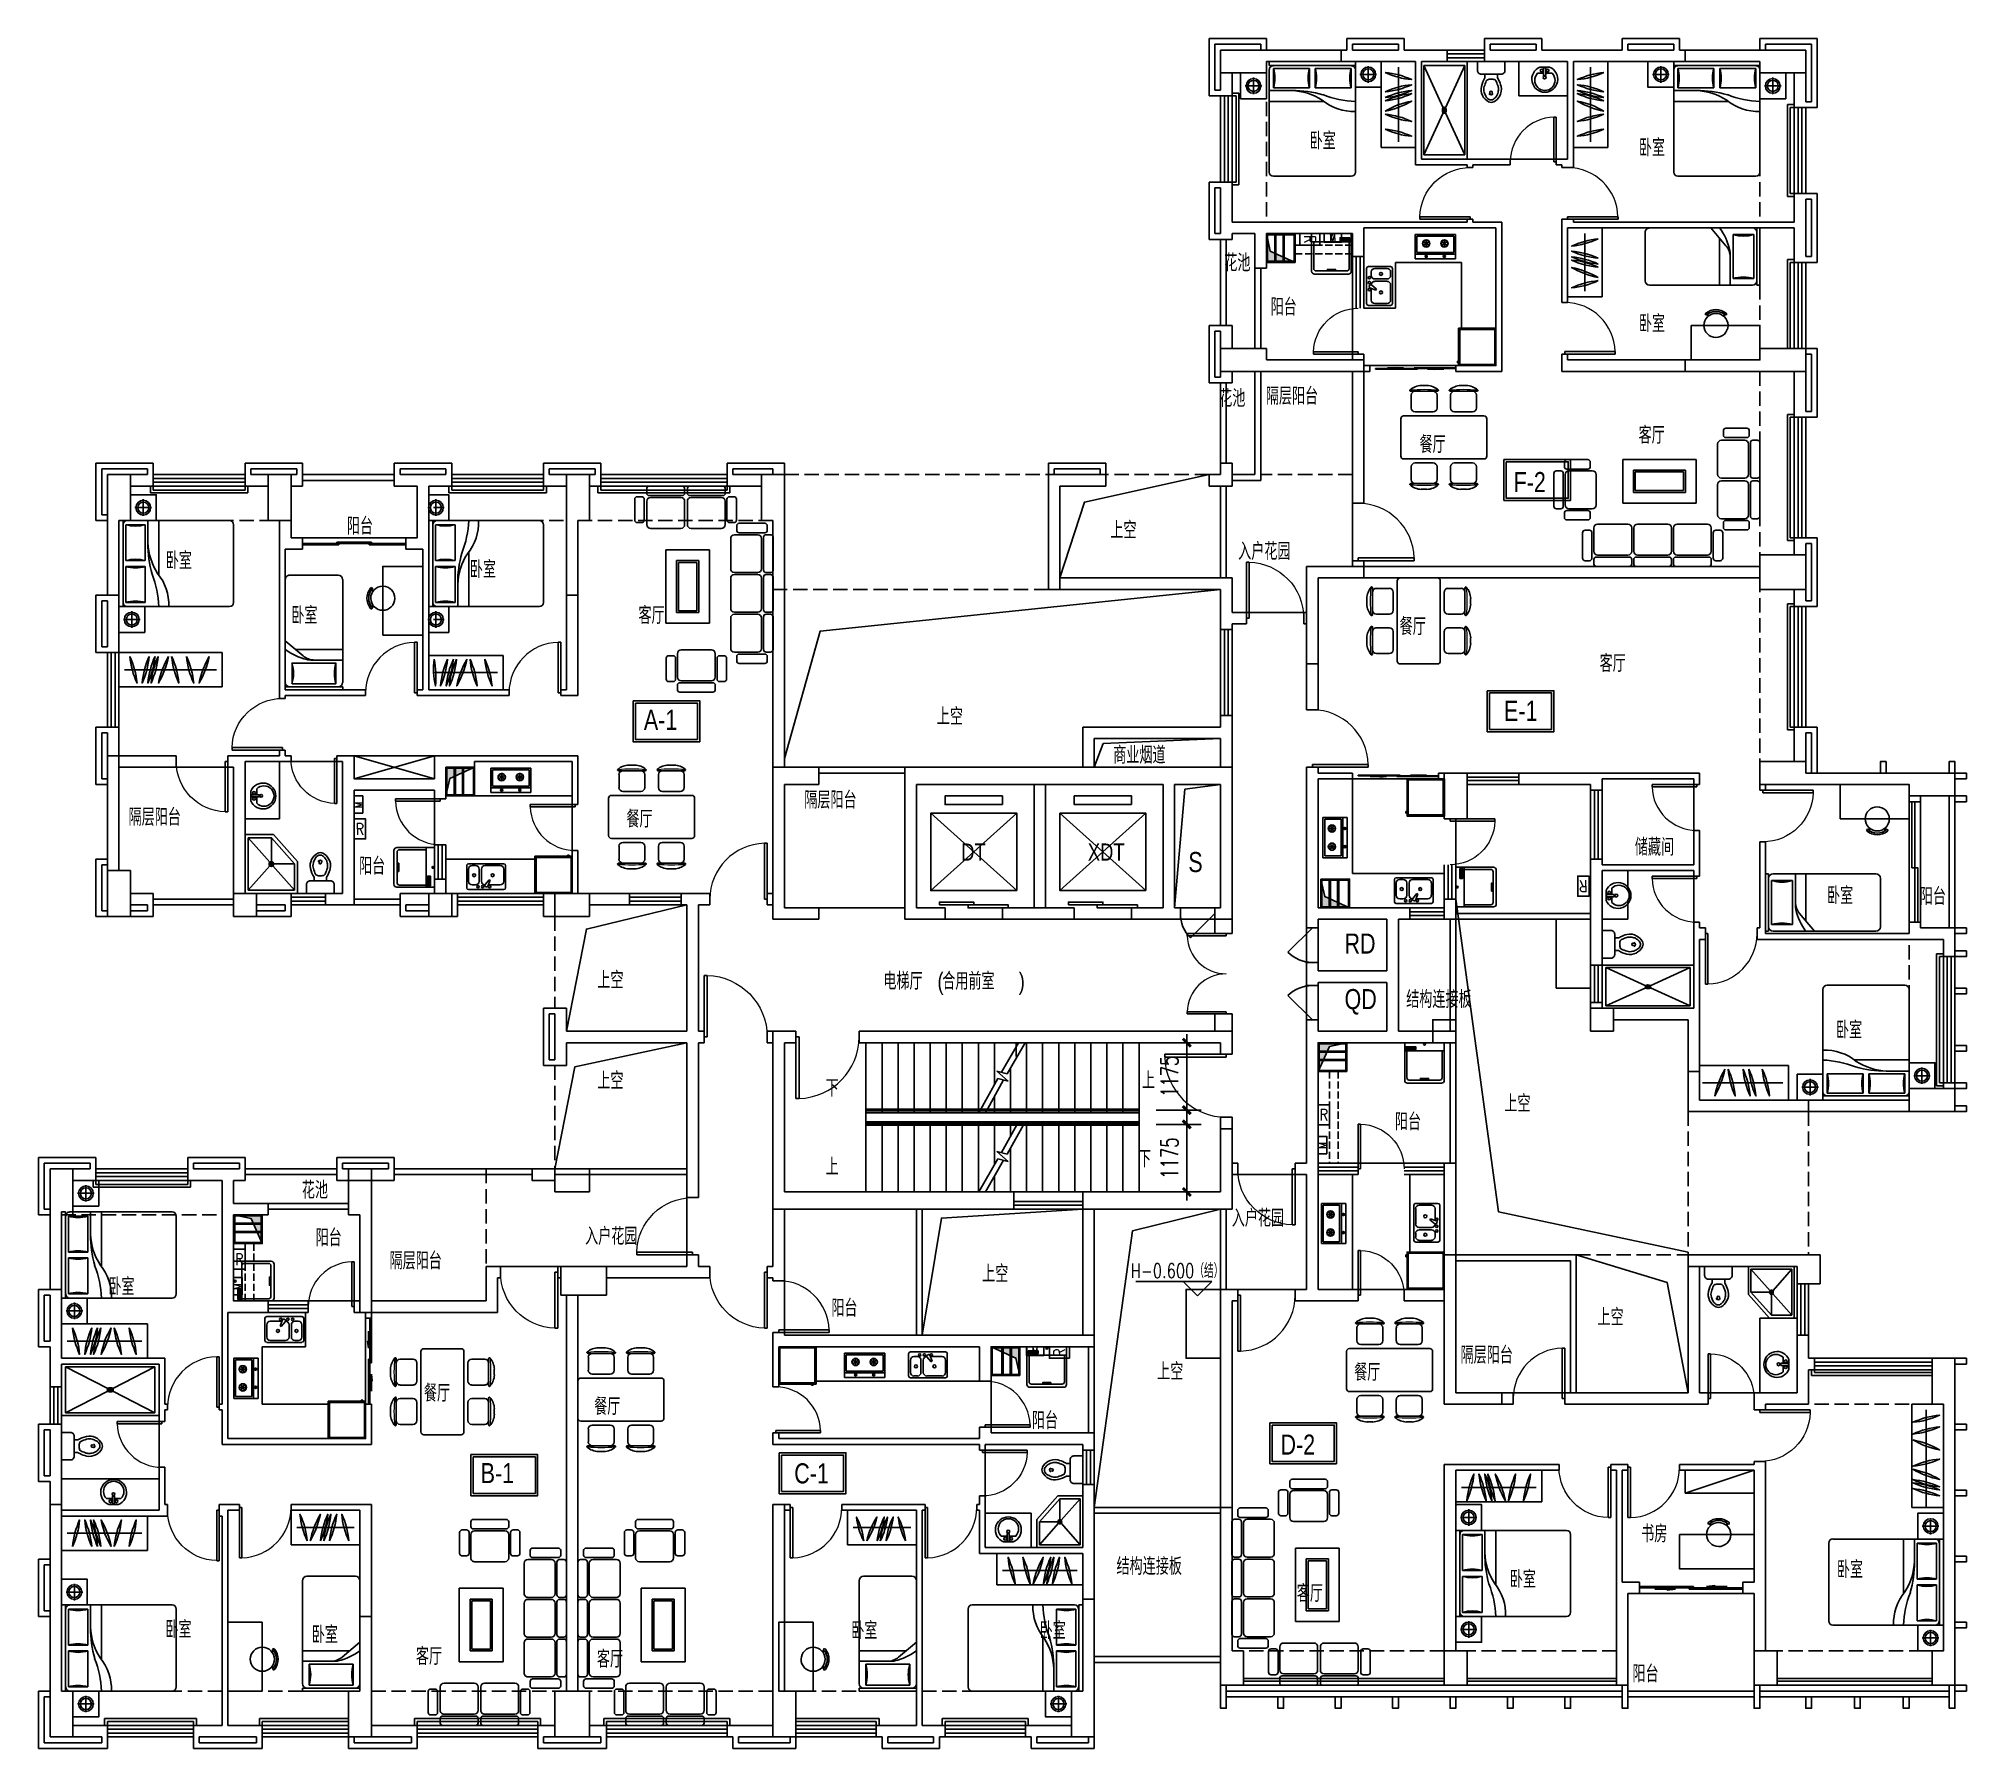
# Model space of a CAD drawing. Extents: x -455524 to -421924, y -543872 to -514072.
import ezdxf

# ---------------------------------------------------------------- set-up
doc = ezdxf.new("R2010")
doc.units = 0
doc.header["$LTSCALE"] = 1000
doc.header["$MEASUREMENT"] = 0
doc.linetypes.add('DASH', pattern=[0.35, 0.25, -0.1])
doc.layers.get('0').update_dxf_attribs({"linetype": 'CONTINUOUS'})
doc.layers.get('Defpoints').update_dxf_attribs({"linetype": 'CONTINUOUS'})
for name, color, linetype in [('COLUMN', 5, 'CONTINUOUS'), ('FUR', 8, 'CONTINUOUS'), ('LINE', 21, 'CONTINUOUS'), ('LVTRY', 8, 'CONTINUOUS'), ('PUB_DIM', 3, 'CONTINUOUS'), ('PUB_TEXT', 7, 'CONTINUOUS'), ('R_NAME', 255, 'CONTINUOUS'), ('STAIR', 3, 'CONTINUOUS'), ('WALL', 2, 'CONTINUOUS'), ('wall2', 2, 'CONTINUOUS'), ('WINDOW', 3, 'CONTINUOUS'), ('WINDOW2', 4, 'CONTINUOUS'), ('家具', 145, 'CONTINUOUS'), ('户型编号', 7, 'CONTINUOUS'), ('拦杆', 3, 'CONTINUOUS'), ('栏杆', 140, 'CONTINUOUS'), ('热水器', 193, 'CONTINUOUS'), ('燃气表', 3, 'CONTINUOUS')]:
    doc.layers.add(name, color=color, linetype=linetype)
doc.styles.add('_TCH_DIM', font='SIMPLEX', dxfattribs={"bigfont": 'GBCBIG'})
doc.styles.add('_ZBHZ', font='zbtxt.shx', dxfattribs={"width": 0.8, "bigfont": 'ZBHZ.shx'})
doc.styles.add('DIM_FONT', font='ROMAND.shx', dxfattribs={"width": 0.7})
doc.styles.add('RMD', font='romand.shx', dxfattribs={"width": 0.85})
doc.styles.get("Standard").update_dxf_attribs({"font": 'GBENOR', "bigfont": 'GBCBIG'})
doc.dimstyles.new('DIMN', dxfattribs={"dimtxt": 300, "dimasz": 1, "dimexe": 250, "dimexo": 300, "dimgap": 150, "dimtad": 1, "dimdec": 0, "dimzin": 0, "dimdsep": 46, "dimtxsty": 'DIM_FONT', "dimblk": '_DIMX', "dimcen": 0.09, "dimclrt": 7, "dimadec": 0, "dimazin": 0, "dimtfac": 1, "dimtdec": 0, "dimtix": 1, "dimtmove": 2, "dimatfit": 3, "dimldrblk": '_DIMX', "dimfxl": 1, "dimtolj": 1, "dimtzin": 0, "dimarcsym": 0})

msp = doc.modelspace()

# ---------------------------------------------------------------- texts
at = {"layer": 'R_NAME', "linetype": 'ByBlock', "style": '_ZBHZ', "width": 0.8}
for s, height, p in [('卧室', 300, (-433372.3, -516003.8)), ('卧室', 300, (-427633.1, -516123.7)), ('花池', 300, (-434859.1, -518129.8)), ('阳台', 300, (-434051, -518899.6)), ('卧室', 300, (-427633.1, -519189.1)), ('隔层阳台', 300, (-434135.1, -520453.7)), ('花池', 300, (-434947.3, -520490.8)), ('客厅', 300, (-427638.6, -521133.8)), ('餐厅', 300, (-431456.5, -521295.8)), ('阳台', 300, (-450150.9, -522719.2)), ('上空', 300, (-436844.1, -522786.5)), ('卧室', 300, (-453307.6, -523318.8)), ('卧室', 300, (-448007.6, -523473.4)), ('入户花园', 300, (-434616.7, -523158.1)), ('卧室', 300, (-451119.4, -524273.4)), ('客厅', 300, (-445068.4, -524273.4)), ('餐厅', 300, (-431803.1, -524468.6)), ('客厅', 300, (-428317.5, -525110.4)), ('上空', 300, (-439868.9, -526035.3)), ('商业烟道', 300, (-436794.1, -526709.9)), ('隔层阳台', 300, (-442178.9, -527492.4)), ('隔层阳台', 300, (-453955.5, -527792.1)), ('餐厅', 300, (-445278.9, -527823)), ('DT', 300, (-439444.6, -528399.7)), ('XDT', 300, (-437237.8, -528399.7)), ('储藏间', 300, (-427704, -528312.6)), ('阳台', 300, (-449938.5, -528643.4)), ('S', 350, (-435485.6, -528598.3)), ('卧室', 300, (-424353.9, -529157.7)), ('阳台', 300, (-422738, -529172.5)), ('RD', 350, (-432763.1, -530019)), ('上空', 300, (-445785.8, -530629.3)), ('电梯厅', 300, (-440800.6, -530648.9)), ('(', 300, (-439858.1, -530648.9)), ('合用前室', 300, (-439773.9, -530648.9)), (')', 300, (-438442.2, -530648.9)), ('QD', 350, (-432763.1, -530987)), ('结构连接板', 300, (-431688.6, -530966.9)), ('卧室', 300, (-424199, -531500.2)), ('上空', 300, (-445785.8, -532383.2)), ('下', 300, (-441806.4, -532512.3)), ('上', 300, (-436292.2, -532377)), ('上空', 300, (-429977.8, -532781.8)), ('阳台', 300, (-431885, -533099.1)), ('上', 300, (-441806.9, -533881)), ('下', 300, (-436360.6, -533745.9)), ('花池', 300, (-450935.7, -534291.1)), ('入户花园', 300, (-434729.3, -534780.5)), ('阳台', 300, (-450694.7, -535120.9)), ('入户花园', 300, (-445998.8, -535094.9)), ('隔层阳台', 300, (-449406.9, -535523.4)), ('上空', 300, (-439079.2, -535748.2)), ('卧室', 300, (-454307.6, -535973.4)), ('阳台', 300, (-441706.8, -536346.7)), ('上空', 300, (-428355.4, -536505.3)), ('隔层阳台', 300, (-430740.7, -537166.1)), ('上空', 300, (-436028.7, -537452.4)), ('餐厅', 300, (-432594.8, -537465.3)), ('餐厅', 300, (-448808.3, -537828.8)), ('餐厅', 300, (-445840.8, -538061.3)), ('阳台', 300, (-438211.5, -538307.8)), ('书房', 300, (-427592.6, -540280.6)), ('结构连接板', 300, (-436737.2, -540847.1)), ('卧室', 300, (-424182.5, -540903.4)), ('卧室', 300, (-429882.5, -541073.4)), ('客厅', 300, (-433594.8, -541318.5)), ('卧室', 300, (-453314.7, -541947.5)), ('卧室', 300, (-441360.8, -541966.8)), ('卧室', 300, (-438077.9, -541966.8)), ('卧室', 300, (-450762.1, -542038.6)), ('客厅', 300, (-448947.6, -542416.5)), ('客厅', 300, (-445792.9, -542464.5)), ('阳台', 300, (-427745.5, -542721))]:
    msp.add_text(s, height=height, dxfattribs=at).set_placement(p)
at = {"layer": '户型编号', "linetype": 'ByBlock', "style": '_ZBHZ', "width": 0.8}
for s, p in [('F-2', (-429816.6, -521976.2)), ('A-1', (-444974.7, -526120.1)), ('E-1', (-429982.8, -525962.4)), ('D-2', (-433878.9, -538751)), ('B-1', (-447818.7, -539247)), ('C-1', (-442353.7, -539252.2))]:
    msp.add_text(s, height=350, dxfattribs=at).set_placement(p)

# ---------------------------------------------------------------- blocks, each defined once
blk = doc.blocks.new('bed')
at = {"layer": '家具'}
for p, q in [((3756605, -1061231), (3756605, -1060231)), ((3756657, -1060231), (3756605, -1060231)), ((3756657, -1061231), (3756657, -1060231)), ((3756709, -1060348), (3756709, -1061114)), ((3757072, -1060348), (3756709, -1060348)), ((3756735, -1060231), (3758527, -1060231)), ((3757072, -1061114), (3757072, -1060348)), ((3757124, -1060231), (3757124, -1060782)), ((3757306, -1060231), (3757306, -1061049)), ((3758605, -1060309), (3758605, -1061153)), ((3757458, -1061231), (3757198, -1060921)), ((3756657, -1061231), (3756605, -1061231)), ((3756709, -1061114), (3757072, -1061114)), ((3758527, -1061231), (3756735, -1061231))]:
    blk.add_line(p, q, dxfattribs=at)
for centre, radius, start, end in [((3756735, -1060309), 77.9, 90, 180), ((3756891, -1059725), 649, 253.7398, 286.2602), ((3758527, -1060309), 77.9, 0, 90), ((3757436, -1060720), 312, 180, 220.1059), ((3757436, -1060782), 312, 180, 193.3928), ((3758161, -1060610), 1057, 193.3928, 216.0202), ((3756735, -1061153), 77.9, 180, 270), ((3756891, -1061738), 649, 73.7398, 106.2602), ((3758527, -1061153), 77.9, 270, 0)]:
    blk.add_arc(centre, radius, start, end, dxfattribs=at)
blk = doc.blocks.new('$PLAN$00001587')
for p, q in [((-173, 177), (-179, 184)), ((-137, 159), (-161, 187)), ((-121, 172), (-145, 200)), ((122, 171), (146, 200)), ((137, 159), (162, 187)), ((173, 177), (179, 184)), ((210, 4), (210, -4))]:
    blk.add_line(p, q)
at = {"linetype": 'Continuous'}
blk.add_arc((0, 0), 210, 0.9699, 359.0301, dxfattribs=at)
for centre, radius, start, end in [((-165, 197), 20, 129.3676, 223.7793), ((0, -4), 280, 50.6324, 129.3676), ((0, -4), 250, 46.2207, 133.7793), ((165, 197), 20, 316.2207, 50.6324)]:
    blk.add_arc(centre, radius, start, end)
blk = doc.blocks.new('$PLAN$00000313')
at = {"color": 0, "linetype": 'ByBlock'}
for p, q in [((-2000, 72), (-2000, 1428)), ((-1928, 1500), (-145, 1500)), ((-458, 1428), (-458, 801)), ((-120, 1428), (-458, 1428)), ((-120, 801), (-120, 1428)), ((-72, 1500), (-72, 0)), ((-72, 1500), (0, 1500)), ((0, 1500), (0, 0)), ((-699, 946), (-699, 0)), ((-458, 801), (-120, 801)), ((-458, 699), (-458, 72)), ((-120, 699), (-458, 699)), ((-120, 72), (-120, 699)), ((-506, 398), (-506, 0)), ((-145, 0), (-1928, 0)), ((-458, 72), (-120, 72)), ((-72, 0), (0, 0))]:
    blk.add_line(p, q, dxfattribs=at)
for centre, radius, start, end in [((-1928, 1428), 72.3, 90, 180), ((-18, 1464), 852, 177.5673, 219.5461), ((1073, 1581), 1773, 182.616, 201.4069), ((-289, 2006), 602, 253.7398, 286.2602), ((-145, 1428), 72.3, 0, 90), ((-1574, 344), 1069, 2.229, 32.7075), ((-2367, 420), 1861, 359.3228, 16.0392), ((-289, 223), 602, 73.7398, 106.2602), ((-289, 1277), 602, 253.7398, 286.2602), ((-1928, 72), 72.3, 180, 270), ((-289, -506), 602, 73.7398, 106.2602), ((-145, 72), 72.3, 270, 0)]:
    blk.add_arc(centre, radius, start, end, dxfattribs=at)
blk = doc.blocks.new('$plan$00000279')
for p, q in [((-569, 821), (-109, 821)), ((-564, 754), (-564, 529)), ((-389, 921), (-290, 921)), ((-114, 754), (-114, 529)), ((117, 821), (577, 821)), ((122, 754), (122, 529)), ((298, 921), (397, 921)), ((572, 754), (572, 529)), ((-746, 342), (-746, -308)), ((704, 392), (-696, 392)), ((-497, 461), (-182, 461)), ((190, 461), (505, 461)), ((754, -308), (754, 342)), ((-696, -358), (704, -358)), ((-564, -720), (-564, -495)), ((-182, -427), (-497, -427)), ((-114, -720), (-114, -495)), ((122, -720), (122, -495)), ((505, -427), (190, -427)), ((572, -720), (572, -495)), ((-109, -787), (-569, -787)), ((-290, -887), (-389, -887)), ((577, -787), (117, -787)), ((397, -887), (298, -887))]:
    blk.add_line(p, q)
for centre, radius, start, end in [((-579, 837), 10, 130.7265, 202.67), ((-569, 841), 20, 202.67, 270), ((-379, 606), 316, 91.7651, 130.7265), ((-497, 754), 67.5, 90, 180), ((-300, 606), 316, 49.2735, 88.2349), ((-182, 754), 67.5, 0, 90), ((-109, 841), 20, 270, 337.33), ((-100, 837), 10, 337.33, 49.2735), ((108, 837), 10, 130.7265, 202.67), ((117, 841), 20, 202.67, 270), ((307, 606), 316, 91.7651, 130.7265), ((190, 754), 67.5, 90, 180), ((387, 606), 316, 49.2735, 88.2349), ((505, 754), 67.5, 0, 90), ((577, 841), 20, 270, 337.33), ((587, 837), 10, 337.33, 49.2735), ((-696, 342), 50, 90, 180), ((-497, 529), 67.5, 180, 270), ((-182, 529), 67.5, 270, 0), ((190, 529), 67.5, 180, 270), ((505, 529), 67.5, 270, 0), ((704, 342), 50, 0, 90), ((-696, -308), 50, 180, 270), ((704, -308), 50, 270, 0), ((-497, -495), 67.5, 90, 180), ((-182, -495), 67.5, 0, 90), ((190, -495), 67.5, 90, 180), ((505, -495), 67.5, 0, 90), ((-579, -803), 10, 157.33, 229.2735), ((-569, -807), 20, 90, 157.33), ((-379, -572), 316, 229.2735, 268.2349), ((-497, -720), 67.5, 180, 270), ((-300, -572), 316, 271.7651, 310.7265), ((-182, -720), 67.5, 270, 0), ((-109, -807), 20, 22.67, 90), ((-100, -803), 10, 310.7265, 22.67), ((108, -803), 10, 157.33, 229.2735), ((117, -807), 20, 90, 157.33), ((307, -572), 316, 229.2735, 268.2349), ((190, -720), 67.5, 180, 270), ((387, -572), 316, 271.7651, 310.7265), ((505, -720), 67.5, 270, 0), ((577, -807), 20, 22.67, 90), ((587, -803), 10, 310.7265, 22.67)]:
    blk.add_arc(centre, radius, start, end)
at = {"lineweight": 13}
for centre, start, end in [((-339, -1857), 84.8023, 95.1977), ((347, -1857), 84.8023, 95.1977), ((-339, 1890), 264.8023, 275.1977), ((347, 1890), 264.8023, 275.1977)]:
    blk.add_arc(centre, 2713, start, end, dxfattribs=at)
at = {"width": 0.8, "flags": 9}
for tag in ['XSIZE', 'YSIZE']:
    blk.add_attdef(tag, (0, 0), '', height=0.5, dxfattribs=at)
blk = doc.blocks.new('A$C75AC3E41')
at = {"layer": 'FUR'}
for p, q in [((847, 3727), (847, 3650)), ((1463, 3771), (891, 3771)), ((1507, 3727), (1507, 3650)), ((1554, 3727), (1554, 3650)), ((2170, 3771), (1598, 3771)), ((2214, 3727), (2214, 3650)), ((651, 3543), (651, 3180)), ((695, 3587), (772, 3587)), ((816, 3543), (816, 3180)), ((847, 3507), (847, 3100)), ((1463, 3606), (891, 3606)), ((1441, 3573), (913, 3573)), ((1507, 3507), (1507, 3100)), ((1554, 3507), (1554, 3100)), ((2170, 3606), (1598, 3606)), ((2148, 3573), (1620, 3573)), ((2214, 3507), (2214, 3100)), ((2259, 3543), (2259, 3180)), ((2380, 3587), (2303, 3587)), ((2424, 3543), (2424, 3180)), ((114, 3079), (114, 3002)), ((603, 3123), (158, 3123)), ((647, 3079), (647, 3002)), ((695, 3136), (772, 3136)), ((1441, 3034), (913, 3034)), ((2148, 3034), (1620, 3034)), ((2380, 3136), (2303, 3136)), ((14, 2880), (14, 2308)), ((58, 2924), (135, 2924)), ((603, 2958), (158, 2958)), ((179, 2880), (179, 2308)), ((213, 2858), (213, 2330)), ((279, 2924), (686, 2924)), ((752, 2858), (752, 2330)), ((1119, 2659), (1119, 1380)), ((1881, 2659), (1119, 2659)), ((1306, 2472), (1306, 1567)), ((1694, 2472), (1306, 2472)), ((1339, 2439), (1339, 1600)), ((1661, 2439), (1339, 2439)), ((1661, 1600), (1661, 2439)), ((1694, 1567), (1694, 2472)), ((1881, 1380), (1881, 2659)), ((14, 2187), (14, 1615)), ((58, 2264), (135, 2264)), ((58, 2231), (135, 2231)), ((179, 2187), (179, 1615)), ((213, 2165), (213, 1637)), ((279, 2264), (686, 2264)), ((279, 2231), (686, 2231)), ((752, 2165), (752, 1637)), ((14, 922), (14, 1494)), ((58, 1573), (135, 1573)), ((58, 1538), (135, 1538)), ((179, 922), (179, 1494)), ((213, 944), (213, 1472)), ((279, 1573), (686, 1573)), ((279, 1538), (686, 1538)), ((752, 944), (752, 1472)), ((1119, 1380), (1881, 1380)), ((1306, 1567), (1694, 1567)), ((1339, 1600), (1661, 1600)), ((58, 878), (135, 878)), ((114, 724), (114, 801)), ((603, 845), (158, 845)), ((603, 680), (158, 680)), ((279, 878), (686, 878)), ((647, 724), (647, 801)), ((824, 408), (824, 771)), ((868, 815), (945, 815)), ((989, 408), (989, 771)), ((1020, 444), (1020, 851)), ((1086, 917), (1614, 917)), ((1680, 444), (1680, 851)), ((1711, 408), (1711, 771)), ((1832, 815), (1755, 815)), ((1876, 408), (1876, 771)), ((868, 364), (945, 364)), ((1064, 345), (1636, 345)), ((1086, 378), (1614, 378)), ((1832, 364), (1755, 364)), ((1020, 301), (1020, 224)), ((1636, 180), (1064, 180)), ((1680, 301), (1680, 224))]:
    blk.add_line(p, q, dxfattribs=at)
for centre, radius, start, end in [((891, 3727), 44, 90, 180), ((1463, 3727), 44, 360, 90), ((1598, 3727), 44, 90, 180), ((2170, 3727), 44, 360, 90), ((695, 3543), 44, 90, 180), ((772, 3543), 44, 360, 90), ((891, 3650), 44, 180, 270), ((913, 3507), 66, 90, 180), ((1441, 3507), 66, 360, 90), ((1463, 3650), 44, 270, 360), ((1598, 3650), 44, 180, 270), ((1620, 3507), 66, 90, 180), ((2148, 3507), 66, 360, 90), ((2170, 3650), 44, 270, 360), ((2303, 3543), 44, 90, 180), ((2380, 3543), 44, 360, 90), ((158, 3079), 44, 90, 180), ((603, 3079), 44, 360, 90), ((695, 3180), 44, 180, 270), ((772, 3180), 44, 270, 360), ((913, 3100), 66, 180, 270), ((1441, 3100), 66, 270, 360), ((1620, 3100), 66, 180, 270), ((2148, 3100), 66, 270, 360), ((2303, 3180), 44, 180, 270), ((2380, 3180), 44, 270, 360), ((58, 2880), 44, 90, 180), ((158, 3002), 44, 180, 270), ((135, 2880), 44, 360, 90), ((279, 2858), 66, 90, 180), ((603, 3002), 44, 270, 360), ((686, 2858), 66, 360, 90), ((58, 2308), 44, 180, 270), ((58, 2187), 44, 90, 180), ((135, 2308), 44, 270, 360), ((135, 2187), 44, 360, 90), ((279, 2330), 66, 180, 270), ((279, 2165), 66, 90, 180), ((686, 2330), 66, 270, 360), ((686, 2165), 66, 360, 90), ((58, 1617), 44, 180, 270), ((58, 1494), 44, 90, 180), ((135, 1617), 44, 270, 360), ((135, 1494), 44, 360, 90), ((279, 1639), 66, 180, 270), ((279, 1472), 66, 90, 180), ((686, 1639), 66, 270, 360), ((686, 1472), 66, 360, 90), ((58, 922), 44, 180, 270), ((158, 801), 44, 90, 180), ((158, 724), 44, 180, 270), ((135, 922), 44, 270, 360), ((279, 944), 66, 180, 270), ((603, 801), 44, 360, 90), ((603, 724), 44, 270, 360), ((686, 944), 66, 270, 360), ((868, 771), 44, 90, 180), ((945, 771), 44, 360, 90), ((1086, 851), 66, 90, 180), ((1614, 851), 66, 360, 90), ((1755, 771), 44, 90, 180), ((1832, 771), 44, 360, 90), ((868, 408), 44, 180, 270), ((945, 408), 44, 270, 360), ((1086, 444), 66, 180, 270), ((1064, 301), 44, 90, 180), ((1614, 444), 66, 270, 360), ((1636, 301), 44, 360, 90), ((1755, 408), 44, 180, 270), ((1832, 408), 44, 270, 360), ((1064, 224), 44, 180, 270), ((1636, 224), 44, 270, 360)]:
    blk.add_arc(centre, radius, start, end, dxfattribs=at)
blk = doc.blocks.new('$plan$00000379')
for p, q in [((-575, 18), (-536, 18)), ((-572, 18), (-572, 18)), ((-536, -22), (-576, -21))]:
    blk.add_line(p, q)
for points in [[(-285, -110, -0.082371), (-434, -171, -0.174047), (-592, -152, -0.152847), (-702, -46, -0.25487), (-702, 46, -0.135193), (-607, 144, -0.19268), (-434, 171, -0.066715), (-320, 128, 0.008412), (-285, 110), (-220, 110), (-220, -110)], [(-307, -1, -0.073764), (-317, -64, -0.219411), (-337, -85, -0.018016), (-436, -122, -0.163008), (-533, -122, -0.084559), (-606, -92, -0.185519), (-666, -26, -0.252786), (-658, 39, -0.083694), (-606, 90, -0.078323), (-556, 115, -0.086951), (-477, 126, -0.071278), (-416, 114, -0.021719), (-371, 97, 0.016169), (-337, 83, -0.158768), (-324, 73, -0.168814), (-308, 12)]]:
    blk.add_lwpolyline(points, format="xyb", close=True)
for points in [[(-220, 110), (-285, 110)], [(-220, 175), (-220, -175)], [(0, 240), (-155, 240)], [(0, -240), (0, 240)], [(-285, -110), (-220, -110)], [(-155, -240), (0, -240)]]:
    blk.add_lwpolyline(points)
for points in [[(-155, 240, 0.414214), (-220, 175, 0.414214)], [(-220, -175, 0.414214), (-155, -240, 0.414214)]]:
    blk.add_lwpolyline(points, format="xyb")
for centre, radius, start, end in [((-549, -3), 33.2, 100.0495, 259.9505), ((-536, -2), 20, 270, 90)]:
    blk.add_arc(centre, radius, start, end)
blk = doc.blocks.new('A$C1D296921')
for p, q in [((570, 650), (570, 670)), ((600, 670), (570, 670)), ((600, 650), (600, 670))]:
    blk.add_line(p, q)
for points in [[(0, 0), (650, 0), (650, 650), (0, 650)], [(20, 20), (630, 20), (630, 630), (20, 630)]]:
    blk.add_lwpolyline(points, close=True)
blk = doc.blocks.new('$plan$00001628')
for p, q in [((-20, 0), (20, 0)), ((20, 0), (20, -150)), ((-23, -104), (-144, -104)), ((-20, -150), (-20, 0)), ((20, -150), (-20, -150)), ((136, -104), (24, -104))]:
    blk.add_line(p, q)
blk.add_lwpolyline([(-97, 9, 5.110404), (92, 9)], format="xyb", close=True)
for centre, radius in [((-57, -52), 26.7), ((0, -190), 27.8), ((57, -52), 26.7)]:
    blk.add_circle(centre, radius)
blk.add_arc((-4, -243), 197, 135.2527, 44.7473)
blk = doc.blocks.new('$plan$00000349')
at = {"color": 0, "linetype": 'ByBlock'}
for p, q in [((-307, 0), (307, 0)), ((-338, -419), (-338, -31)), ((-307, -143), (-307, -358)), ((-184, -82), (-245, -82)), ((-123, -358), (-123, -143)), ((-82, -143), (-82, -358)), ((53, -173), (-18, -87)), ((2, -48), (-12, -57)), ((31, -59), (70, -163)), ((245, -82), (40, -82)), ((70, -163), (53, -173)), ((307, -358), (307, -143)), ((337, -31), (337, -419)), ((307, -450), (-307, -450)), ((-245, -419), (-184, -419)), ((-20, -419), (245, -419))]:
    blk.add_line(p, q, dxfattribs=at)
for centre, radius in [((-210, -251), 25.6), ((-143, -51), 20.5), ((-61, -51), 20.5), ((61, -51), 20.5), ((112, -251), 25.6)]:
    blk.add_circle(centre, radius, dxfattribs=at)
for centre, radius, start, end in [((-307, -31), 30.7, 90, 180), ((307, -31), 30.7, 0, 90), ((-245, -143), 61.4, 90, 180), ((-184, -143), 61.4, 0, 90), ((-20, -143), 61.4, 90, 180), ((-2, -74), 20.5, 120, 219.4623), ((12, -66), 20.5, 20.5377, 120), ((245, -143), 61.4, 0, 90), ((-307, -419), 30.7, 180, 270), ((-245, -358), 61.4, 180, 270), ((-184, -358), 61.4, 270, 0), ((-20, -358), 61.4, 180, 270), ((245, -358), 61.4, 270, 0), ((307, -419), 30.7, 270, 0)]:
    blk.add_arc(centre, radius, start, end, dxfattribs=at)
blk = doc.blocks.new('A$C70047E59')
for p, q in [((0, 700), (0, 0)), ((0, 700), (424, 700)), ((80, 700), (80, 0)), ((424, 700), (424, 0)), ((110, 670), (110, 30)), ((110, 670), (394, 670)), ((249, 508), (196, 508)), ((258, 524), (232, 570)), ((258, 491), (232, 445)), ((277, 524), (304, 570)), ((277, 491), (304, 445)), ((287, 508), (340, 508)), ((394, 670), (394, 30)), ((0, 0), (424, 0)), ((110, 30), (394, 30)), ((249, 192), (196, 192)), ((258, 209), (232, 255)), ((258, 176), (232, 130)), ((277, 209), (304, 255)), ((277, 176), (304, 130)), ((287, 192), (340, 192))]:
    blk.add_line(p, q)
for centre, radius in [((44, 508), 18.8), ((44, 508), 13.8), ((268, 508), 63.8), ((268, 508), 58.8), ((268, 508), 18.8), ((268, 508), 13.8), ((44, 192), 18.8), ((44, 192), 13.8), ((268, 192), 63.8), ((268, 192), 58.8), ((268, 192), 18.8), ((268, 192), 13.8)]:
    blk.add_circle(centre, radius)
blk = doc.blocks.new('A$C4C875361')
blk.add_line((4, 561), (687, 561))
blk.add_lwpolyline([(640, 0), (50, 0, -0.414214), (0, 50), (0, 706), (690, 706), (690, 50, -0.414214)], format="xyb", close=True)
blk.add_lwpolyline([(652, 561), (652, 95, -0.414214), (612, 55), (78, 55, -0.414214), (38, 95), (38, 561)], format="xyb")
for points in [[(668, 634), (497, 634), (497, 586), (668, 586)], [(508, 620), (522, 620), (522, 607), (508, 607)], [(534, 620), (547, 620), (547, 607), (534, 607)], [(558, 620), (572, 620), (572, 607), (558, 607)], [(584, 620), (598, 620), (598, 607), (584, 607)], [(626, 596), (654, 596), (654, 626), (626, 626)]]:
    blk.add_lwpolyline(points, close=True)
blk.add_lwpolyline([(274, 55), (274, 82), (345, 82), (416, 82), (416, 55)])
blk.add_circle((345, 680), 16)
blk = doc.blocks.new('$TCHSYS$DOOR2D')
for p, q in [((0.45, 0.975), (0.5, 0.975)), ((0.45, 0), (0.45, 0.975)), ((0.5, 0), (0.5, 0.975)), ((0.5, 0), (0.45, 0))]:
    blk.add_line(p, q)
at = {"lineweight": 13}
blk.add_arc((0.475, 0), 0.975, 91.4693, 180, dxfattribs=at)
blk = doc.blocks.new('A$C6A841A3C')
blk.add_hatch(color=256).paths.add_polyline_path([(20, 50), (87, 353), (520, 550), (20, 550)])
at = {"linetype": 'ByBlock'}
for points in [[(20, 50), (520, 50), (520, 550), (20, 550)], [(38, 532), (165, 532), (165, 68), (38, 68)], [(184, 532), (311, 532), (311, 68), (184, 68)], [(329, 532), (502, 532), (502, 68), (329, 68)]]:
    blk.add_lwpolyline(points, close=True, dxfattribs=at)
blk.add_lwpolyline([(20, 50), (87, 353), (520, 550), (20, 550)], close=True)
blk = doc.blocks.new('$plan$00002156')
for p, q in [((-450, 450, 0), (450, 450, 0)), ((-450, -450, 0), (-450, 450, 0)), ((-400, 400, 0), (400, 400, 0)), ((-400, 400, 0), (-26.2175, 26.2175, 0)), ((-400, -400, 0), (-400, 400, 0)), ((26.4075, 26.41, 0), (400, 400, 0)), ((400, 400, 0), (400, 0, 0)), ((450, 450, 0), (450, -37.5, 0)), ((0, 0, 0), (-25, 0, 0)), ((0, 0, 0), (0, 25, 0)), ((25, 0, 0), (0, 0, 0)), ((0, -25, 0), (0, 0, 0)), ((0, -400, 0), (400, 0, 0)), ((400, 0, 0), (37.5, 0, 0)), ((-400, -400, 0), (-26.5225, -26.5225, 0)), ((0, -400, 0), (0, -37.5, 0)), ((37.5, -450, 0), (450, -37.5, 0)), ((37.5, -450, 0), (-450, -450, 0)), ((0, -400, 0), (-400, -400, 0))]:
    blk.add_line(p, q)
for radius in [37.5, 25]:
    blk.add_circle((0, 0, 0), radius)
blk = doc.blocks.new('$DorLib2D$00000001')
for p, q in [((0.45, 0.975), (0.5, 0.975)), ((0.45, 0), (0.45, 0.975)), ((0.5, 0), (0.5, 0.975)), ((0.5, 0), (0.45, 0))]:
    blk.add_line(p, q)
at = {"lineweight": 13}
blk.add_arc((0.475, 0), 0.975, 91.4693, 180, dxfattribs=at)
blk = doc.blocks.new('$TCHSYS$WIN2D')
for p, q in [((-0.5, 0.5), (0.5, 0.5)), ((0.5, 0.167), (-0.5, 0.167)), ((0.5, -0.167), (-0.5, -0.167)), ((-0.5, -0.5), (0.5, -0.5))]:
    blk.add_line(p, q)
blk = doc.blocks.new('$DorLib2D$00000131')
at = {"color": 0, "linetype": 'Continuous'}
for p, q in [((0.15, 0.125), (0.232, 0.197)), ((0.232, 0.197), (0.232, 0.125)), ((-0.5, 0.125), (-0.5, 0)), ((0.019, 0.125), (-0.5, 0.125)), ((-0.5, 0), (0.019, 0)), ((-0.024, 0), (0.5, 0)), ((-0.024, -0.125), (-0.024, 0)), ((0.019, 0), (0.019, 0.125)), ((0.35, 0.125), (0.15, 0.125)), ((0.5, 0), (0.5, -0.125)), ((-0.35, -0.125), (-0.15, -0.125)), ((-0.232, -0.197), (-0.232, -0.125)), ((-0.15, -0.125), (-0.232, -0.197)), ((0.5, -0.125), (-0.024, -0.125))]:
    blk.add_line(p, q, dxfattribs=at)
blk = doc.blocks.new('$DorLib2D$00000002')
for p, q in [((-0.5, 0), (-0.5, 0.4875)), ((-0.475, 0.4875), (-0.5, 0.4875)), ((-0.475, 0), (-0.475, 0.4875)), ((0.475, 0), (0.475, 0.4875)), ((0.475, 0.4875), (0.5, 0.4875)), ((0.5, 0), (0.5, 0.4875)), ((-0.5, 0), (-0.475, 0)), ((0.5, 0), (0.475, 0))]:
    blk.add_line(p, q)
at = {"lineweight": 13}
for centre, start, end in [((-0.4875, 0), 0, 88.53072), ((0.4875, 0), 91.46928, 180)]:
    blk.add_arc(centre, 0.4875, start, end, dxfattribs=at)
blk = doc.blocks.new('$DorLib2D$00000132')
at = {"color": 0, "linetype": 'Continuous'}
for p, q in [((-0.5, 0.104), (-0.5, 0)), ((-0.147, 0.104), (-0.5, 0.104)), ((-0.147, 0), (-0.147, 0.104)), ((0.147, 0.104), (0.5, 0.104)), ((0.147, 0), (0.147, 0.104)), ((0.5, 0.104), (0.5, 0)), ((-0.5, 0), (-0.147, 0)), ((-0.167, 0), (0.167, 0)), ((-0.167, -0.104), (-0.167, 0)), ((0.167, -0.104), (-0.167, -0.104)), ((0.5, 0), (0.147, 0)), ((0.167, 0), (0.167, -0.104))]:
    blk.add_line(p, q, dxfattribs=at)
blk = doc.blocks.new('$plan$00002155')
for p, q in [((-600, 450, 0), (600, 450, 0)), ((-600, -450, 0), (-600, 450, 0)), ((-550, 400, 0), (550, 400, 0)), ((-550, 400, 0), (-30.0675, 21.8675, 0)), ((-550, -400, 0), (-550, 400, 0)), ((30.05, 21.8525, 0), (550, 400, 0)), ((550, 400, 0), (550, -400, 0)), ((600, 450, 0), (600, -450, 0)), ((-25, 0, 0), (25, 0, 0)), ((0, -25, 0), (0, 25, 0)), ((-550, -400, 0), (-29.97, -21.7975, 0)), ((30.6075, -22.26, 0), (550, -400, 0)), ((600, -450, 0), (-600, -450, 0)), ((550, -400, 0), (-550, -400, 0))]:
    blk.add_line(p, q)
for radius in [37.5, 25]:
    blk.add_circle((0, 0, 0), radius)
blk = doc.blocks.new('$DorLib2D$00000114')
at = {"color": 0}
blk.add_line((0.5, 0), (-0.207, 0.707), dxfattribs=at)
blk.add_arc((0.5, 0), 1, 135, 180, dxfattribs=at)
blk = doc.blocks.new('RSQ')
blk.add_lwpolyline([(0, 200), (350, 200), (350, 0), (0, 0)], close=True)
at = {"style": 'RMD', "width": 0.8}
blk.add_text('R', height=200, rotation=270.591, dxfattribs=at).set_placement((73, 171))
blk = doc.blocks.new('燃气')
at = {"layer": '燃气表'}
blk.add_lwpolyline([(109648, 117774), (109948, 117774), (109948, 117924), (109648, 117924)], close=True, dxfattribs=at)
at = {"layer": '燃气表', "style": 'RMD', "width": 0.8}
blk.add_text('M', height=130, rotation=0.591, dxfattribs=at).set_placement((109741, 117783))
blk = doc.blocks.new('标高-a')
at = {"layer": 'PUB_DIM'}
for p, q in [((0, 0), (-150, 150)), ((-150, 150), (645, 150)), ((0, 0), (150, 150))]:
    blk.add_line(p, q, dxfattribs=at)
at = {"layer": 'PUB_TEXT', "style": '_TCH_DIM', "width": 0.705882}
blk.add_attdef('AFSF', (124, 209), '', height=149, dxfattribs=at)
blk = doc.blocks.new('_DIMX')
blk.add_line((-150, 0), (150, 0))
at = {"const_width": 50}
blk.add_lwpolyline([(-70, -70), (70, 70)], dxfattribs=at)
blk = doc.blocks.new('*D128')
at = {"layer": 'Defpoints', "color": 0, "transparency": 16777216}
for p in [(-436344, -532997), (-436344, -534172), (-435512, -534172)]:
    blk.add_point(p, dxfattribs=at)
at = {"layer": 'PUB_DIM', "color": 0, "lineweight": -2, "transparency": 16777216}
for p, q in [((-436044, -532997), (-435262, -532997)), ((-435512, -532998), (-435512, -534171)), ((-436044, -534172), (-435262, -534172))]:
    blk.add_line(p, q, dxfattribs=at)
for p, rotation in [((-435512, -532997), 90), ((-435512, -534172), 270)]:
    blk.add_blockref('_DIMX', p, dxfattribs=dict(at, rotation=rotation))
at = {"layer": 'PUB_DIM', "color": 7, "transparency": 16777216, "insert": (-435812, -533584), "char_height": 300, "attachment_point": 5, "rotation": 90, "style": 'DIM_FONT'}
blk.add_mtext('\\A1;1175', dxfattribs=at)

# ---------------------------------------------------------------- dimensions: what is measured, and where the dimension line sits
at = {"layer": 'PUB_DIM'}
msp.add_linear_dim(base=(-435512.5, -531571.6), p1=(-436344.3, -532746.6), p2=(-436344.3, -531571.6), angle=90, dimstyle='DIMN', dxfattribs=at).render()
dim = msp.add_linear_dim(base=(-435512.5, -534171.6), p1=(-436344.3, -532996.6), p2=(-436344.3, -534171.6), angle=90, dimstyle='DIMN', dxfattribs=at)
dim.commit()
dim.dimension.update_dxf_attribs({"geometry": '*D128', "text_midpoint": (-435812.5, -533584.1)})

# ---------------------------------------------------------------- linework, layer by layer
msp.add_line((-422524.3, -537071.6), (-422524.3, -537271.6))
at = {"layer": 'COLUMN', "linetype": 'ByBlock'}
for p, q in [((-432824.3, -514271.6), (-434924.3, -514271.6)), ((-434924.3, -514271.6), (-434924.3, -514671.6)), ((-432824.3, -514471.6), (-432824.3, -514271.6)), ((-424724.3, -514271.6), (-426824.3, -514271.6)), ((-426824.3, -514271.6), (-426824.3, -514471.6)), ((-424724.3, -514671.6), (-424724.3, -514271.6)), ((-434924.3, -514671.6), (-434124.3, -514671.6)), ((-434124.3, -514471.6), (-432824.3, -514471.6)), ((-434124.3, -514671.6), (-434124.3, -514471.6)), ((-426824.3, -514471.6), (-425524.3, -514471.6)), ((-425524.3, -514471.6), (-425524.3, -514671.6)), ((-425524.3, -514671.6), (-424724.3, -514671.6)), ((-434924.3, -519471.6), (-434924.3, -519871.6)), ((-434124.3, -519471.6), (-434924.3, -519471.6)), ((-434124.3, -519671.6), (-434124.3, -519471.6)), ((-432424.3, -519671.6), (-434124.3, -519671.6)), ((-432424.3, -519871.6), (-432424.3, -519671.6)), ((-425524.3, -519671.6), (-426824.3, -519671.6)), ((-426824.3, -519671.6), (-426824.3, -519871.6)), ((-424724.3, -519471.6), (-425524.3, -519471.6)), ((-425524.3, -519471.6), (-425524.3, -519671.6)), ((-424724.3, -519871.6), (-424724.3, -519471.6)), ((-434924.3, -519871.6), (-432424.3, -519871.6)), ((-426824.3, -519871.6), (-424724.3, -519871.6)), ((-453924.3, -521671.6), (-454324.3, -521671.6)), ((-454324.3, -521671.6), (-454324.3, -523771.6)), ((-453924.3, -522471.6), (-453924.3, -521671.6)), ((-451124.3, -521671.6), (-451524.3, -521671.6)), ((-451524.3, -521671.6), (-451524.3, -522471.6)), ((-451124.3, -522471.6), (-451124.3, -521671.6)), ((-442524.3, -521671.6), (-442924.3, -521671.6)), ((-442924.3, -521671.6), (-442924.3, -522471.6)), ((-442524.3, -523671.6), (-442524.3, -521671.6)), ((-454124.3, -523771.6), (-454124.3, -522471.6)), ((-454124.3, -522471.6), (-453924.3, -522471.6)), ((-451524.3, -522471.6), (-451124.3, -522471.6)), ((-442924.3, -522471.6), (-442724.3, -522471.6)), ((-442724.3, -522471.6), (-442724.3, -523671.6)), ((-425524.3, -523071.6), (-425524.3, -523671.6)), ((-424724.3, -523071.6), (-425524.3, -523071.6)), ((-424724.3, -523671.6), (-424724.3, -523071.6)), ((-454324.3, -523771.6), (-454124.3, -523771.6)), ((-442724.3, -523671.6), (-442524.3, -523671.6)), ((-425524.3, -523671.6), (-424724.3, -523671.6)), ((-441924.3, -526771.6), (-442724.3, -526771.6)), ((-442724.3, -526771.6), (-442724.3, -529421.6)), ((-441924.3, -527071.6), (-441924.3, -526771.6)), ((-424724.3, -526671.6), (-425524.3, -526671.6)), ((-425524.3, -526671.6), (-425524.3, -527071.6)), ((-424724.3, -526871.6), (-424724.3, -526671.6)), ((-442524.3, -529221.6), (-442524.3, -527071.6)), ((-442524.3, -527071.6), (-441924.3, -527071.6)), ((-425524.3, -527071.6), (-422924.3, -527071.6)), ((-422124.3, -526871.6), (-424724.3, -526871.6)), ((-422924.3, -527071.6), (-422924.3, -527271.6)), ((-422124.3, -527271.6), (-422124.3, -526871.6)), ((-422924.3, -527271.6), (-422124.3, -527271.6)), ((-453924.3, -528571.6), (-454324.3, -528571.6)), ((-454324.3, -528571.6), (-454324.3, -529371.6)), ((-453924.3, -529371.6), (-453924.3, -528571.6)), ((-451724.3, -528971.6), (-452124.3, -528971.6)), ((-452124.3, -528971.6), (-452124.3, -529371.6)), ((-451724.3, -529371.6), (-451724.3, -528971.6)), ((-448724.3, -528971.6), (-448724.3, -529371.6)), ((-448224.3, -528971.6), (-448724.3, -528971.6)), ((-448324.3, -529371.6), (-448324.3, -528971.6)), ((-454324.3, -529371.6), (-453924.3, -529371.6)), ((-452124.3, -529371.6), (-451724.3, -529371.6)), ((-448724.3, -529371.6), (-448224.3, -529371.6)), ((-442724.3, -529421.6), (-441924.3, -529421.6)), ((-441924.3, -529221.6), (-442524.3, -529221.6)), ((-441924.3, -529421.6), (-441924.3, -529221.6)), ((-434724.3, -531071.6), (-435024.3, -531071.6)), ((-435024.3, -531071.6), (-435024.3, -531371.6)), ((-434724.3, -531371.6), (-434724.3, -531071.6)), ((-428074.3, -530971.6), (-428474.3, -530971.6)), ((-428474.3, -530971.6), (-428474.3, -531371.6)), ((-428074.3, -531371.6), (-428074.3, -530971.6)), ((-442324.3, -531371.6), (-442724.3, -531371.6)), ((-442724.3, -531371.6), (-442724.3, -534471.6)), ((-442324.3, -531571.6), (-442324.3, -531371.6)), ((-434724.3, -531371.6), (-441224.3, -531371.6)), ((-441224.3, -531371.6), (-441224.3, -531571.6)), ((-434724.3, -531771.6), (-434724.3, -531371.6)), ((-428474.3, -531371.6), (-428074.3, -531371.6)), ((-442524.3, -534171.6), (-442524.3, -531571.6)), ((-442524.3, -531571.6), (-442324.3, -531571.6)), ((-441224.3, -531571.6), (-434924.3, -531571.6)), ((-434924.3, -531571.6), (-434924.3, -531771.6)), ((-434924.3, -531771.6), (-434724.3, -531771.6)), ((-426574.3, -532071.6), (-426774.3, -532071.6)), ((-426774.3, -532071.6), (-426774.3, -532771.6)), ((-426574.3, -532571.6), (-426574.3, -532071.6)), ((-422124.3, -532371.6), (-422924.3, -532371.6)), ((-422924.3, -532371.6), (-422924.3, -532771.6)), ((-422124.3, -532771.6), (-422124.3, -532371.6)), ((-436344.3, -532791.6), (-441104.3, -532791.6)), ((-441104.3, -532951.6), (-441104.3, -532791.6)), ((-436344.3, -532951.6), (-436344.3, -532791.6)), ((-426774.3, -532771.6), (-424674.3, -532771.6)), ((-424674.3, -532571.6), (-426574.3, -532571.6)), ((-424674.3, -532771.6), (-424674.3, -532571.6)), ((-422924.3, -532771.6), (-422124.3, -532771.6)), ((-436344.3, -532951.6), (-441104.3, -532951.6)), ((-434724.3, -533071.6), (-434924.3, -533071.6)), ((-434924.3, -533071.6), (-434924.3, -534171.6)), ((-434724.3, -534471.6), (-434724.3, -533071.6)), ((-454924.3, -533771.6), (-455324.3, -533771.6)), ((-455324.3, -533771.6), (-455324.3, -535871.6)), ((-454924.3, -534571.6), (-454924.3, -533771.6)), ((-449724.3, -533771.6), (-450124.3, -533771.6)), ((-450124.3, -533771.6), (-450124.3, -534571.6)), ((-449724.3, -536271.6), (-449724.3, -533771.6)), ((-446524.3, -533771.6), (-446524.3, -534171.6)), ((-445924.3, -533771.6), (-446524.3, -533771.6)), ((-445924.3, -534171.6), (-445924.3, -533771.6)), ((-446524.3, -534171.6), (-445924.3, -534171.6)), ((-438524.3, -534171.6), (-442524.3, -534171.6)), ((-438524.3, -534471.6), (-438524.3, -534171.6)), ((-437324.3, -534171.6), (-437324.3, -534471.6)), ((-434924.3, -534171.6), (-437324.3, -534171.6)), ((-455124.3, -535871.6), (-455124.3, -534571.6)), ((-455124.3, -534571.6), (-454924.3, -534571.6)), ((-450124.3, -534571.6), (-449924.3, -534571.6)), ((-449924.3, -534571.6), (-449924.3, -536271.6)), ((-442724.3, -534471.6), (-438524.3, -534471.6)), ((-437324.3, -534471.6), (-434724.3, -534471.6)), ((-430824.3, -535271.6), (-431024.3, -535271.6)), ((-431024.3, -535271.6), (-431024.3, -537871.6)), ((-430824.3, -537671.6), (-430824.3, -535271.6)), ((-424474.3, -535271.6), (-426774.3, -535271.6)), ((-426774.3, -535271.6), (-426774.3, -535471.6)), ((-426774.3, -535471.6), (-424874.3, -535471.6)), ((-424874.3, -535471.6), (-424874.3, -535771.6)), ((-424474.3, -535771.6), (-424474.3, -535271.6)), ((-455324.3, -535871.6), (-455124.3, -535871.6)), ((-424874.3, -535771.6), (-424474.3, -535771.6)), ((-449924.3, -536271.6), (-449724.3, -536271.6)), ((-422124.3, -537071.6), (-422524.3, -537071.6)), ((-422524.3, -537071.6), (-422524.3, -537871.6)), ((-422124.3, -542771.6), (-422124.3, -537071.6)), ((-431024.3, -537871.6), (-430024.3, -537871.6)), ((-430024.3, -537671.6), (-430824.3, -537671.6)), ((-430024.3, -537871.6), (-430024.3, -537671.6)), ((-422524.3, -537871.6), (-422324.3, -537871.6)), ((-422324.3, -537871.6), (-422324.3, -542171.6)), ((-455124.3, -539621.6), (-455324.3, -539621.6)), ((-455324.3, -539621.6), (-455324.3, -543671.6)), ((-455124.3, -542871.6), (-455124.3, -539621.6)), ((-442524.3, -539621.6), (-442724.3, -539621.6)), ((-442724.3, -539621.6), (-442724.3, -543671.6)), ((-442524.3, -542871.6), (-442524.3, -539621.6)), ((-434724.3, -539671.6), (-434924.3, -539671.6)), ((-434924.3, -539671.6), (-434924.3, -542771.6)), ((-434724.3, -542171.6), (-434724.3, -539671.6)), ((-437324.3, -541271.6), (-437324.3, -542871.6)), ((-437124.3, -541271.6), (-437324.3, -541271.6)), ((-437124.3, -543671.6), (-437124.3, -541271.6)), ((-449724.3, -541571.6), (-449924.3, -541571.6)), ((-449924.3, -541571.6), (-449924.3, -542871.6)), ((-449724.3, -543671.6), (-449724.3, -541571.6)), ((-434524.3, -542171.6), (-434724.3, -542171.6)), ((-434524.3, -542771.6), (-434524.3, -542171.6)), ((-425624.3, -542171.6), (-425624.3, -542771.6)), ((-425224.3, -542171.6), (-425624.3, -542171.6)), ((-425224.3, -542771.6), (-425224.3, -542171.6)), ((-422324.3, -542171.6), (-422524.3, -542171.6)), ((-422524.3, -542171.6), (-422524.3, -542771.6)), ((-454924.3, -542871.6), (-455124.3, -542871.6)), ((-454924.3, -543671.6), (-454924.3, -542871.6)), ((-449924.3, -542871.6), (-450124.3, -542871.6)), ((-450124.3, -542871.6), (-450124.3, -543671.6)), ((-446524.3, -542871.6), (-446524.3, -543671.6)), ((-445924.3, -542871.6), (-446524.3, -542871.6)), ((-445924.3, -543671.6), (-445924.3, -542871.6)), ((-442324.3, -542871.6), (-442524.3, -542871.6)), ((-442324.3, -543671.6), (-442324.3, -542871.6)), ((-437324.3, -542871.6), (-437524.3, -542871.6)), ((-437524.3, -542871.6), (-437524.3, -543671.6)), ((-434924.3, -542771.6), (-434524.3, -542771.6)), ((-425624.3, -542771.6), (-425224.3, -542771.6)), ((-422524.3, -542771.6), (-422124.3, -542771.6)), ((-455324.3, -543671.6), (-454924.3, -543671.6)), ((-450124.3, -543671.6), (-449724.3, -543671.6)), ((-446524.3, -543671.6), (-445924.3, -543671.6)), ((-442724.3, -543671.6), (-442324.3, -543671.6)), ((-437524.3, -543671.6), (-437124.3, -543671.6))]:
    msp.add_line(p, q, dxfattribs=at)
at = {"layer": 'COLUMN'}
for p, q in [((-445924.3, -521671.6), (-446324.3, -521671.6)), ((-446324.3, -521671.6), (-446324.3, -523771.6)), ((-445924.3, -522471.6), (-445924.3, -521671.6)), ((-436924.3, -521671.6), (-437924.3, -521671.6)), ((-437924.3, -521671.6), (-437924.3, -523671.6)), ((-436924.3, -521871.6), (-436924.3, -521671.6)), ((-437724.3, -523671.6), (-437724.3, -521871.6)), ((-437724.3, -521871.6), (-436924.3, -521871.6)), ((-446124.3, -523771.6), (-446124.3, -522471.6)), ((-446124.3, -522471.6), (-445924.3, -522471.6)), ((-432424.3, -523271.6), (-433424.3, -523271.6)), ((-433424.3, -523271.6), (-433424.3, -524971.6)), ((-433224.3, -524971.6), (-433224.3, -523471.6)), ((-433224.3, -523471.6), (-432424.3, -523471.6)), ((-432424.3, -523471.6), (-432424.3, -523271.6)), ((-446324.3, -523771.6), (-446124.3, -523771.6)), ((-437924.3, -523671.6), (-437724.3, -523671.6)), ((-433424.3, -524971.6), (-433224.3, -524971.6)), ((-454324.3, -528571.6), (-454324.3, -526571.6)), ((-454124.3, -526571.6), (-454324.3, -526571.6)), ((-454124.3, -528571.6), (-454124.3, -526571.6)), ((-434724.3, -526771.6), (-440424.3, -526771.6)), ((-440424.3, -526771.6), (-440424.3, -529421.6)), ((-434724.3, -529421.6), (-434724.3, -526771.6)), ((-440224.3, -529221.6), (-440224.3, -527071.6)), ((-440224.3, -527071.6), (-435924.3, -527071.6)), ((-435924.3, -527071.6), (-435924.3, -529221.6)), ((-435724.3, -529221.6), (-435724.3, -527071.6)), ((-435724.3, -527071.6), (-434924.3, -527071.6)), ((-434924.3, -527071.6), (-434924.3, -529221.6)), ((-446524.3, -528971.6), (-446524.3, -529371.6)), ((-445924.3, -528971.6), (-446524.3, -528971.6)), ((-445924.3, -529371.6), (-445924.3, -528971.6)), ((-446524.3, -529371.6), (-445924.3, -529371.6)), ((-440424.3, -529421.6), (-439724.3, -529421.6)), ((-439724.3, -529221.6), (-440224.3, -529221.6)), ((-439724.3, -529421.6), (-439724.3, -529221.6)), ((-435924.3, -529221.6), (-436474.3, -529221.6)), ((-436474.3, -529221.6), (-436474.3, -529421.6)), ((-436474.3, -529421.6), (-435624.3, -529421.6)), ((-435624.3, -529221.6), (-435724.3, -529221.6)), ((-435624.3, -529421.6), (-435624.3, -529221.6)), ((-434924.3, -529221.6), (-435024.3, -529221.6)), ((-435024.3, -529221.6), (-435024.3, -529421.6)), ((-435024.3, -529421.6), (-435024.3, -529671.6)), ((-435024.3, -529421.6), (-434724.3, -529421.6)), ((-434724.3, -529671.6), (-434724.3, -529421.6)), ((-435024.3, -529671.6), (-434724.3, -529671.6)), ((-445624.3, -535471.6), (-446424.3, -535471.6)), ((-446424.3, -535471.6), (-446424.3, -535971.6)), ((-445624.3, -535971.6), (-445624.3, -535471.6)), ((-446424.3, -535971.6), (-445624.3, -535971.6)), ((-430624.3, -542171.6), (-431024.3, -542171.6)), ((-431024.3, -542171.6), (-431024.3, -542771.6)), ((-430624.3, -542771.6), (-430624.3, -542171.6)), ((-431024.3, -542771.6), (-430624.3, -542771.6))]:
    msp.add_line(p, q, dxfattribs=at)
for points in [[(-431024.3, -527671.6), (-430624.3, -527671.6), (-430624.3, -526871.6), (-431024.3, -526871.6)], [(-431224.3, -531571.6), (-430824.3, -531571.6), (-430824.3, -531171.6), (-431224.3, -531171.6)]]:
    msp.add_lwpolyline(points, close=True, dxfattribs=at)
at = {"layer": 'LINE', "linetype": 'DASH'}
for p, q in [((-435124.3, -521671.6), (-436924.3, -521671.6)), ((-432624.3, -521671.6), (-434224.3, -521671.6)), ((-446524.3, -529371.6), (-446524.3, -530971.6)), ((-446524.3, -531971.6), (-446524.3, -533771.6)), ((-426774.3, -532771.6), (-426774.3, -535271.6)), ((-424674.3, -532771.6), (-424674.3, -535271.6)), ((-447724.3, -533771.6), (-447724.3, -535471.6)), ((-428724.3, -535271.6), (-426774.3, -535271.6))]:
    msp.add_line(p, q, dxfattribs=at)
at = {"layer": 'LINE'}
for p, q in [((-430924.3, -531371.6), (-430924.3, -529421.6)), ((-430824.3, -531371.6), (-430824.3, -529421.6)), ((-429074.3, -530621.6), (-429074.3, -529421.6)), ((-429074.3, -530621.6), (-428474.3, -530621.6))]:
    msp.add_line(p, q, dxfattribs=at)
at = {"layer": 'LINE', "linetype": 'ByBlock'}
for p, q in [((-437324.3, -536671.6), (-437324.3, -534471.6)), ((-437124.3, -536671.6), (-437124.3, -534471.6)), ((-434924.3, -539671.6), (-437124.3, -539671.6)), ((-434924.3, -539771.6), (-437124.3, -539771.6)), ((-434924.3, -542271.6), (-437124.3, -542271.6)), ((-434924.3, -542371.6), (-437124.3, -542371.6))]:
    msp.add_line(p, q, dxfattribs=at)
for points in [[(-437724.3, -523471.6), (-437297.3, -522148.5), (-435124.3, -521671.6)], [(-442524.3, -526621.6), (-441904.9, -524400.7), (-434924.3, -523671.6)], [(-437124.3, -526771.6), (-436967.7, -526357.8), (-434924.3, -526271.6)], [(-435724.3, -529221.6), (-435543.6, -527155.9), (-434924.3, -527071.6)], [(-446324.3, -531371.6), (-445976.2, -529591.4), (-444224.3, -529171.6)], [(-430824.3, -529071.6), (-430078.7, -534520.3), (-426774.3, -535221.6)], [(-446524.3, -533771.6), (-446176.2, -531991.4), (-444224.3, -531571.6)], [(-440124.3, -536671.6), (-439787.8, -534628.2), (-437324.3, -534471.6)], [(-437124.3, -539671.6), (-436457.7, -534848.4), (-434924.3, -534471.6)], [(-426774.3, -537671.6), (-427141.7, -535749.5), (-428724.3, -535271.6)], [(-434924.3, -535871.6), (-435524.3, -535871.6), (-435524.3, -537071.6), (-434924.3, -537071.6)]]:
    msp.add_lwpolyline(points, dxfattribs=at)
at = {"layer": 'LVTRY', "linetype": 'ByBlock'}
for p, q in [((-429724.3, -514471.6), (-429724.3, -515071.6)), ((-428874.3, -515071.6), (-429724.3, -515071.6)), ((-430724.3, -517971.6), (-431874.3, -517971.6)), ((-431874.3, -518771.6), (-431874.3, -517971.6)), ((-430724.3, -517971.6), (-430724.3, -519121.6)), ((-431874.3, -518771.6), (-432424.3, -518771.6)), ((-451324.3, -527671.6), (-451324.3, -526671.6)), ((-432624.3, -526971.6), (-432624.3, -528621.6)), ((-448424.3, -527271.6), (-446224.3, -527271.6)), ((-451924.3, -527671.6), (-451324.3, -527671.6)), ((-448424.3, -528371.6), (-446874.3, -528371.6)), ((-431024.3, -528621.6), (-432624.3, -528621.6)), ((-427824.3, -528571.6), (-427824.3, -528920.3)), ((-427824.3, -529090.6), (-427824.3, -529421.6)), ((-428274.3, -529421.6), (-427824.3, -529421.6)), ((-432624.3, -535871.6), (-432624.3, -533871.6)), ((-431624.3, -535221.6), (-431624.3, -533871.6)), ((-451924.3, -535121.6), (-451924.3, -535101.6)), ((-451774.3, -535121.6), (-451774.3, -535101.6)), ((-450874.3, -536271.6), (-450874.3, -536871.6)), ((-425524.3, -537671.6), (-425524.3, -536371.6)), ((-425524.3, -536371.6), (-424874.3, -536371.6)), ((-451624.3, -537871.6), (-451624.3, -536871.6)), ((-451624.3, -536871.6), (-450874.3, -536871.6)), ((-439124.3, -537471.6), (-441974.3, -537471.6)), ((-451624.3, -537871.6), (-450474.3, -537871.6)), ((-455124.3, -539171.6), (-453424.3, -539171.6)), ((-438224.3, -539771.6), (-439024.3, -539771.6)), ((-438224.3, -540371.6), (-438224.3, -539771.6))]:
    msp.add_line(p, q, dxfattribs=at)
at = {"layer": 'LVTRY', "linetype": 'DASH', "ltscale": 0.5}
for p, q in [((-433624.3, -517671.6), (-432624.3, -517671.6)), ((-433624.3, -517821.6), (-432624.3, -517821.6)), ((-433024.3, -532071.6), (-433024.3, -533671.6)), ((-432874.3, -532071.6), (-432874.3, -533671.6)), ((-451924.3, -535071.6), (-451924.3, -536071.6)), ((-451774.3, -535071.6), (-451774.3, -536071.6))]:
    msp.add_line(p, q, dxfattribs=at)
at = {"layer": 'STAIR', "linetype": 'ByBlock'}
for p, q in [((-434924.3, -517571.6), (-434924.3, -519071.6)), ((-434824.3, -517571.6), (-434824.3, -519071.6)), ((-434324.3, -518071.6), (-434324.3, -519471.6)), ((-434224.3, -518071.6), (-434224.3, -519471.6)), ((-434924.3, -521521.6), (-434924.3, -520071.6)), ((-434824.3, -521471.6), (-434824.3, -520071.6)), ((-434324.3, -521671.6), (-434324.3, -519871.6)), ((-434224.3, -521771.6), (-434224.3, -519871.6)), ((-450924.3, -521671.6), (-449324.3, -521671.6)), ((-450924.3, -521771.6), (-449324.3, -521771.6)), ((-434724.3, -521671.6), (-434324.3, -521671.6)), ((-434724.3, -521771.6), (-434224.3, -521771.6)), ((-434924.3, -523471.6), (-434924.3, -521871.6)), ((-434824.3, -523471.6), (-434824.3, -521871.6)), ((-440424.3, -526771.6), (-441924.3, -526771.6)), ((-440424.3, -526871.6), (-441924.3, -526871.6)), ((-422224.3, -529571.6), (-422224.3, -527271.6)), ((-422124.3, -529571.6), (-422124.3, -527271.6)), ((-453524.3, -529071.6), (-452124.3, -529071.6)), ((-453524.3, -529171.6), (-452124.3, -529171.6)), ((-449224.3, -529071.6), (-450024.3, -529071.6)), ((-449224.3, -529171.6), (-450024.3, -529171.6)), ((-430824.3, -529321.6), (-428474.3, -529321.6)), ((-430824.3, -529421.6), (-428474.3, -529421.6)), ((-430924.3, -533671.6), (-430924.3, -531571.6)), ((-430824.3, -533671.6), (-430824.3, -531571.6)), ((-451924.3, -533771.6), (-450324.3, -533771.6)), ((-451924.3, -533871.6), (-450324.3, -533871.6)), ((-449324.3, -533771.6), (-444224.3, -533771.6)), ((-449324.3, -533771.6), (-444224.3, -533771.6)), ((-449324.3, -533871.6), (-446924.3, -533871.6)), ((-446524.3, -533871.6), (-444224.3, -533871.6)), ((-451524.3, -534371.6), (-450124.3, -534371.6)), ((-451524.3, -534471.6), (-450124.3, -534471.6)), ((-440224.3, -536671.6), (-440224.3, -534471.6)), ((-440124.3, -536671.6), (-440124.3, -534471.6)), ((-434924.3, -535871.6), (-434924.3, -534471.6)), ((-434824.3, -535871.6), (-434824.3, -534471.6)), ((-430824.3, -535271.6), (-428724.3, -535271.6)), ((-430824.3, -535371.6), (-428824.3, -535371.6)), ((-428824.3, -535371.6), (-428824.3, -537671.6)), ((-428724.3, -535271.6), (-428724.3, -537671.6)), ((-437224.3, -536871.6), (-437224.3, -538371.6)), ((-437124.3, -536871.6), (-437124.3, -538371.6)), ((-425624.3, -542871.6), (-427824.3, -542871.6)), ((-425624.3, -542971.6), (-427824.3, -542971.6))]:
    msp.add_line(p, q, dxfattribs=at)
at = {"layer": 'STAIR', "linetype": 'DASH'}
for p, q in [((-442524.3, -521671.6), (-437824.3, -521671.6)), ((-437924.3, -523671.6), (-442524.3, -523671.6))]:
    msp.add_line(p, q, dxfattribs=at)
at = {"layer": 'STAIR'}
for p, q in [((-439974.3, -528921.6), (-438474.3, -527571.6)), ((-438474.3, -528921.6), (-439974.3, -527571.6)), ((-437724.3, -528921.6), (-436224.3, -527571.6)), ((-436224.3, -528921.6), (-437724.3, -527571.6)), ((-439724.3, -529421.6), (-438724.3, -529421.6)), ((-437474.3, -529421.6), (-436474.3, -529421.6)), ((-441104.3, -532791.6), (-441104.3, -531571.6)), ((-440824.3, -532791.6), (-440824.3, -531571.6)), ((-440544.3, -532791.6), (-440544.3, -531571.6)), ((-440264.3, -532791.6), (-440264.3, -531571.6)), ((-439984.3, -532791.6), (-439984.3, -531571.6)), ((-439704.3, -532791.6), (-439704.3, -531571.6)), ((-439424.3, -532791.6), (-439424.3, -531571.6)), ((-439144.3, -532791.6), (-439144.3, -531571.6)), ((-438864.3, -532296.6), (-438864.3, -531571.6)), ((-438445.6, -531571.6), (-438743.9, -532088.3)), ((-438330.2, -531571.6), (-438643.5, -532114.2)), ((-438484.3, -531811.7), (-438484.3, -531571.6)), ((-438304.3, -532791.6), (-438304.3, -531571.6)), ((-438024.3, -532791.6), (-438024.3, -531571.6)), ((-437744.3, -532791.6), (-437744.3, -531571.6)), ((-437464.3, -532791.6), (-437464.3, -531571.6)), ((-437184.3, -532791.6), (-437184.3, -531571.6)), ((-436904.3, -532791.6), (-436904.3, -531571.6)), ((-436624.3, -532791.6), (-436624.3, -531571.6)), ((-436344.3, -532791.6), (-436344.3, -531571.6)), ((-438805.1, -532194.1), (-439138.5, -532791.6)), ((-438704.6, -532220.1), (-439023, -532791.6)), ((-438643.5, -532114.2), (-438824.3, -532067.5)), ((-438824.3, -532067.5), (-438624.2, -532240.8)), ((-438624.2, -532240.8), (-438805.1, -532194.1)), ((-438584.3, -532791.6), (-438584.3, -532011.7)), ((-438864.3, -532791.6), (-438864.3, -532496.6)), ((-441104.3, -534171.6), (-441104.3, -532951.6)), ((-440824.3, -534171.6), (-440824.3, -532951.6)), ((-440544.3, -534171.6), (-440544.3, -532951.6)), ((-440264.3, -534171.6), (-440264.3, -532951.6)), ((-439984.3, -534171.6), (-439984.3, -532951.6)), ((-439704.3, -534171.6), (-439704.3, -532951.6)), ((-439424.3, -534171.6), (-439424.3, -532951.6)), ((-439144.3, -534171.6), (-439144.3, -532951.6)), ((-438864.3, -533696.6), (-438864.3, -532951.6)), ((-438445.6, -532951.6), (-438743.9, -533488.3)), ((-438330.2, -532951.6), (-438643.5, -533514.2)), ((-438584.3, -533211.7), (-438584.3, -532951.6)), ((-438304.3, -534171.6), (-438304.3, -532951.6)), ((-438024.3, -534171.6), (-438024.3, -532951.6)), ((-437744.3, -534171.6), (-437744.3, -532951.6)), ((-437464.3, -534171.6), (-437464.3, -532951.6)), ((-437184.3, -534171.6), (-437184.3, -532951.6)), ((-436904.3, -534171.6), (-436904.3, -532951.6)), ((-436624.3, -534171.6), (-436624.3, -532951.6)), ((-436344.3, -534171.6), (-436344.3, -532951.6)), ((-438643.5, -533514.2), (-438824.3, -533467.5)), ((-438824.3, -533467.5), (-438624.2, -533640.8)), ((-438584.3, -534171.6), (-438584.3, -533411.7)), ((-438805.1, -533594.1), (-439138.5, -534171.6)), ((-438704.6, -533620.1), (-439023, -534171.6)), ((-438864.3, -534171.6), (-438864.3, -533896.6)), ((-438624.2, -533640.8), (-438805.1, -533594.1))]:
    msp.add_line(p, q, dxfattribs=at)
for points in [[(-438724.3, -527421.6), (-439724.3, -527421.6), (-439724.3, -527271.6), (-438724.3, -527271.6)], [(-436474.3, -527421.6), (-437474.3, -527421.6), (-437474.3, -527271.6), (-436474.3, -527271.6)], [(-438474.3, -528921.6), (-439974.3, -528921.6), (-439974.3, -527571.6), (-438474.3, -527571.6)], [(-436224.3, -528921.6), (-437724.3, -528921.6), (-437724.3, -527571.6), (-436224.3, -527571.6)], [(-439824.3, -529171.6), (-439224.3, -529171.6), (-439224.3, -529121.6), (-439824.3, -529121.6)], [(-438624.3, -529221.6), (-439324.3, -529221.6), (-439324.3, -529171.6), (-438624.3, -529171.6)], [(-437574.3, -529171.6), (-436974.3, -529171.6), (-436974.3, -529121.6), (-437574.3, -529121.6)], [(-436374.3, -529221.6), (-437074.3, -529221.6), (-437074.3, -529171.6), (-436374.3, -529171.6)]]:
    msp.add_lwpolyline(points, close=True, dxfattribs=at)
for points in [[(-441104.3, -532171.6, 0, 0, 0), (-439304.3, -532171.6, 50, 0, 0), (-439004.3, -532171.6, 0, 0, 0)], [(-436344.3, -532171.6, 0, 0, 0), (-438144.3, -532171.6, 50, 0, 0), (-438444.3, -532171.6, 0, 0, 0)], [(-441104.3, -533571.6, 0, 0, 0), (-439304.3, -533571.6, 50, 0, 0), (-439004.3, -533571.6, 0, 0, 0)], [(-436344.3, -533571.6, 0, 0, 0), (-438144.3, -533571.6, 50, 0, 0), (-438444.3, -533571.6, 0, 0, 0)]]:
    msp.add_lwpolyline(points, format="xyseb", dxfattribs=at)
at = {"layer": 'WALL'}
for p, q in [((-435124.3, -514071.6), (-434124.3, -514071.6)), ((-435124.3, -515071.6), (-435124.3, -514071.6)), ((-434124.3, -514071.6), (-434124.3, -514271.6)), ((-432724.3, -514271.6), (-432724.3, -514071.6)), ((-432724.3, -514071.6), (-431724.3, -514071.6)), ((-431724.3, -514071.6), (-431724.3, -514271.6)), ((-430324.3, -514071.6), (-429324.3, -514071.6)), ((-430324.3, -514271.6), (-430324.3, -514071.6)), ((-429324.3, -514071.6), (-429324.3, -514271.6)), ((-427924.3, -514271.6), (-427924.3, -514071.6)), ((-427924.3, -514071.6), (-426924.3, -514071.6)), ((-426924.3, -514071.6), (-426924.3, -514271.6)), ((-425524.3, -514071.6), (-424524.3, -514071.6)), ((-425524.3, -514271.6), (-425524.3, -514071.6)), ((-424524.3, -514071.6), (-424524.3, -515271.6)), ((-435024.3, -514171.6), (-434224.3, -514171.6)), ((-435024.3, -514971.6), (-435024.3, -514171.6)), ((-434224.3, -514171.6), (-434224.3, -514271.6)), ((-432724.3, -514271.6), (-432824.3, -514271.6)), ((-432624.3, -514271.6), (-432624.3, -514171.6)), ((-432624.3, -514171.6), (-431824.3, -514171.6)), ((-431824.3, -514271.6), (-432624.3, -514271.6)), ((-431824.3, -514171.6), (-431824.3, -514271.6)), ((-431474.3, -514271.6), (-431724.3, -514271.6)), ((-430974.3, -514271.6), (-431474.3, -514271.6)), ((-430974.3, -514471.6), (-430974.3, -514271.6)), ((-430324.3, -514271.6), (-430324.3, -514471.6)), ((-430224.3, -514171.6), (-429424.3, -514171.6)), ((-430224.3, -514271.6), (-430224.3, -514171.6)), ((-429424.3, -514271.6), (-430224.3, -514271.6)), ((-429424.3, -514171.6), (-429424.3, -514271.6)), ((-428824.3, -514271.6), (-429324.3, -514271.6)), ((-427924.3, -514271.6), (-428824.3, -514271.6)), ((-427824.3, -514271.6), (-427824.3, -514171.6)), ((-427824.3, -514171.6), (-427024.3, -514171.6)), ((-427024.3, -514271.6), (-427824.3, -514271.6)), ((-427024.3, -514171.6), (-427024.3, -514271.6)), ((-426824.3, -514271.6), (-426924.3, -514271.6)), ((-425424.3, -514171.6), (-424624.3, -514171.6)), ((-425424.3, -514271.6), (-425424.3, -514171.6)), ((-424624.3, -514171.6), (-424624.3, -515171.6)), ((-434924.3, -514671.6), (-434924.3, -514971.6)), ((-434724.3, -514671.6), (-434724.3, -515021.6)), ((-432674.3, -514471.6), (-432824.3, -514471.6)), ((-431774.3, -514471.6), (-432674.3, -514471.6)), ((-431524.3, -514471.6), (-431774.3, -514471.6)), ((-431524.3, -514471.6), (-431524.3, -516271.6)), ((-431424.3, -514471.6), (-431424.3, -516171.6)), ((-431424.3, -514471.6), (-430974.3, -514471.6)), ((-430324.3, -514471.6), (-430274.3, -514471.6)), ((-429374.3, -514471.6), (-430274.3, -514471.6)), ((-428874.3, -514471.6), (-429374.3, -514471.6)), ((-428874.3, -514471.6), (-428874.3, -516171.6)), ((-428774.3, -514471.6), (-428774.3, -516271.6)), ((-427874.3, -514471.6), (-428774.3, -514471.6)), ((-426974.3, -514471.6), (-427874.3, -514471.6)), ((-426824.3, -514471.6), (-426974.3, -514471.6)), ((-424924.3, -515021.6), (-424924.3, -514671.6)), ((-424724.3, -515021.6), (-424724.3, -514671.6)), ((-434924.3, -515071.6), (-435124.3, -515071.6)), ((-434924.3, -514971.6), (-435024.3, -514971.6)), ((-434924.3, -515071.6), (-434724.3, -515071.6)), ((-434724.3, -515071.6), (-434724.3, -515021.6)), ((-424924.3, -515021.6), (-424924.3, -515221.6)), ((-424724.3, -515021.6), (-424724.3, -515171.6)), ((-424924.3, -515221.6), (-424924.3, -515271.6)), ((-424924.3, -515271.6), (-424724.3, -515271.6)), ((-424624.3, -515171.6), (-424724.3, -515171.6)), ((-424524.3, -515271.6), (-424724.3, -515271.6)), ((-431524.3, -516271.6), (-430624.3, -516271.6)), ((-431424.3, -516171.6), (-430574.3, -516171.6)), ((-430624.3, -516271.6), (-430624.3, -516321.6)), ((-430624.3, -516321.6), (-430524.3, -516321.6)), ((-429874.3, -516171.6), (-430574.3, -516171.6)), ((-430524.3, -516321.6), (-430524.3, -516271.6)), ((-430524.3, -516271.6), (-429874.3, -516271.6)), ((-429874.3, -516271.6), (-429874.3, -516171.6)), ((-428874.3, -516171.6), (-429074.3, -516171.6)), ((-429074.3, -516171.6), (-429074.3, -516271.6)), ((-429074.3, -516271.6), (-428974.3, -516271.6)), ((-428974.3, -516271.6), (-428974.3, -516321.6)), ((-428974.3, -516321.6), (-428774.3, -516321.6)), ((-428874.3, -516171.6), (-428874.3, -516171.6)), ((-428774.3, -516321.6), (-428774.3, -516271.6)), ((-428774.3, -516271.6), (-428774.3, -516271.6)), ((-435124.3, -517571.6), (-435124.3, -516571.6)), ((-435124.3, -516571.6), (-434924.3, -516571.6)), ((-435024.3, -517471.6), (-435024.3, -516671.6)), ((-435024.3, -516671.6), (-434924.3, -516671.6)), ((-434724.3, -516571.6), (-434924.3, -516571.6)), ((-434924.3, -516671.6), (-434924.3, -517371.6)), ((-434724.3, -516621.6), (-434724.3, -516571.6)), ((-434724.3, -516621.6), (-434724.3, -517271.6)), ((-424724.3, -516771.6), (-424924.3, -516771.6)), ((-424924.3, -516771.6), (-424924.3, -516821.6)), ((-424924.3, -516821.6), (-424924.3, -517271.6)), ((-424524.3, -516771.6), (-424724.3, -516771.6)), ((-424624.3, -516871.6), (-424724.3, -516871.6)), ((-424724.3, -516871.6), (-424724.3, -517321.6)), ((-424624.3, -517871.6), (-424624.3, -516871.6)), ((-424524.3, -517971.6), (-424524.3, -516771.6)), ((-434924.3, -517371.6), (-434924.3, -517471.6)), ((-432524.3, -517271.6), (-434724.3, -517271.6)), ((-430624.3, -517271.6), (-432524.3, -517271.6)), ((-432424.3, -517871.6), (-432424.3, -517371.6)), ((-430574.3, -517371.6), (-432424.3, -517371.6)), ((-430524.3, -517221.6), (-430624.3, -517221.6)), ((-430624.3, -517221.6), (-430624.3, -517271.6)), ((-430124.3, -517371.6), (-430574.3, -517371.6)), ((-430524.3, -517271.6), (-430524.3, -517221.6)), ((-430024.3, -517271.6), (-430524.3, -517271.6)), ((-430124.3, -517371.6), (-430124.3, -519771.6)), ((-430024.3, -517271.6), (-430024.3, -519871.6)), ((-428774.3, -517221.6), (-428974.3, -517221.6)), ((-428974.3, -517221.6), (-428974.3, -517271.6)), ((-428974.3, -517271.6), (-428974.3, -518671.6)), ((-428974.3, -517271.6), (-428974.3, -517271.6)), ((-428874.3, -518671.6), (-428874.3, -517371.6)), ((-424924.3, -517371.6), (-428874.3, -517371.6)), ((-428874.3, -517371.6), (-428874.3, -517371.6)), ((-428774.3, -517271.6), (-428774.3, -517221.6)), ((-424924.3, -517271.6), (-428774.3, -517271.6)), ((-424924.3, -517371.6), (-424924.3, -517521.6)), ((-424724.3, -517321.6), (-424724.3, -517521.6)), ((-434724.3, -517571.6), (-435124.3, -517571.6)), ((-434924.3, -517471.6), (-435024.3, -517471.6)), ((-434724.3, -517471.6), (-434724.3, -517571.6)), ((-434324.3, -517471.6), (-434724.3, -517471.6)), ((-434324.3, -517471.6), (-434324.3, -518071.6)), ((-432624.3, -517471.6), (-434124.3, -517471.6)), ((-434124.3, -517471.6), (-434124.3, -518071.6)), ((-432624.3, -517471.6), (-432624.3, -517871.6)), ((-424924.3, -517521.6), (-424924.3, -517921.6)), ((-424724.3, -517521.6), (-424724.3, -517871.6)), ((-434124.3, -518071.6), (-434324.3, -518071.6)), ((-432624.3, -517871.6), (-432424.3, -517871.6)), ((-424924.3, -517921.6), (-424924.3, -517971.6)), ((-424924.3, -517971.6), (-424724.3, -517971.6)), ((-424724.3, -517871.6), (-424624.3, -517871.6)), ((-424724.3, -517971.6), (-424524.3, -517971.6)), ((-428974.3, -518671.6), (-428874.3, -518671.6)), ((-435124.3, -520071.6), (-435124.3, -519071.6)), ((-435124.3, -519071.6), (-434724.3, -519071.6)), ((-434724.3, -519071.6), (-434724.3, -519471.6)), ((-435024.3, -519971.6), (-435024.3, -519171.6)), ((-435024.3, -519171.6), (-434924.3, -519171.6)), ((-434924.3, -519171.6), (-434924.3, -519471.6)), ((-432424.3, -519571.6), (-432624.3, -519571.6)), ((-432624.3, -519571.6), (-432624.3, -519671.6)), ((-432424.3, -519671.6), (-432424.3, -519571.6)), ((-432324.3, -519771.6), (-432424.3, -519771.6)), ((-432324.3, -519871.6), (-432324.3, -519771.6)), ((-430124.3, -519771.6), (-430824.3, -519771.6)), ((-430824.3, -519771.6), (-430824.3, -519871.6)), ((-428874.3, -519571.6), (-428974.3, -519571.6)), ((-428974.3, -519571.6), (-428974.3, -519871.6)), ((-428874.3, -519671.6), (-428874.3, -519571.6)), ((-426824.3, -519671.6), (-428874.3, -519671.6)), ((-424524.3, -519471.6), (-424724.3, -519471.6)), ((-424624.3, -519571.6), (-424724.3, -519571.6)), ((-424624.3, -520571.6), (-424624.3, -519571.6)), ((-424524.3, -520671.6), (-424524.3, -519471.6)), ((-434724.3, -520071.6), (-435124.3, -520071.6)), ((-434924.3, -519971.6), (-435024.3, -519971.6)), ((-434924.3, -519871.6), (-434924.3, -519971.6)), ((-434724.3, -519871.6), (-434724.3, -520071.6)), ((-432624.3, -519871.6), (-432624.3, -522171.6)), ((-432424.3, -522171.6), (-432424.3, -519871.6)), ((-432424.3, -519871.6), (-432324.3, -519871.6)), ((-430824.3, -519871.6), (-430024.3, -519871.6)), ((-426824.3, -519871.6), (-428974.3, -519871.6)), ((-424924.3, -519871.6), (-424924.3, -520021.6)), ((-424924.3, -520021.6), (-424924.3, -520621.6)), ((-424724.3, -519871.6), (-424724.3, -520021.6)), ((-424724.3, -520021.6), (-424724.3, -520571.6)), ((-424924.3, -520621.6), (-424924.3, -520671.6)), ((-424924.3, -520671.6), (-424724.3, -520671.6)), ((-424724.3, -520571.6), (-424624.3, -520571.6)), ((-424724.3, -520671.6), (-424524.3, -520671.6)), ((-454524.3, -521471.6), (-454524.3, -522471.6)), ((-453524.3, -521471.6), (-454524.3, -521471.6)), ((-453524.3, -521671.6), (-453524.3, -521471.6)), ((-451924.3, -521471.6), (-450924.3, -521471.6)), ((-451924.3, -521671.6), (-451924.3, -521471.6)), ((-450924.3, -521871.6), (-450924.3, -521471.6)), ((-449324.3, -521871.6), (-449324.3, -521471.6)), ((-449324.3, -521471.6), (-448324.3, -521471.6)), ((-448324.3, -521671.6), (-448324.3, -521471.6)), ((-446724.3, -521471.6), (-445724.3, -521471.6)), ((-446724.3, -521671.6), (-446724.3, -521471.6)), ((-445724.3, -521671.6), (-445724.3, -521471.6)), ((-443524.3, -521671.6), (-443524.3, -521471.6)), ((-443524.3, -521471.6), (-442524.3, -521471.6)), ((-442524.3, -521471.6), (-442524.3, -521671.6)), ((-437924.3, -521471.6), (-436924.3, -521471.6)), ((-437924.3, -521671.6), (-437924.3, -521471.6)), ((-436924.3, -521671.6), (-436924.3, -521471.6)), ((-434924.3, -521471.6), (-434924.3, -521671.6)), ((-434724.3, -521471.6), (-434924.3, -521471.6)), ((-434724.3, -521471.6), (-434724.3, -521871.6)), ((-454424.3, -521571.6), (-454424.3, -522371.6)), ((-453624.3, -521571.6), (-454424.3, -521571.6)), ((-453924.3, -521671.6), (-453624.3, -521671.6)), ((-453624.3, -521671.6), (-453624.3, -521571.6)), ((-453524.3, -521871.6), (-453524.3, -521671.6)), ((-451924.3, -521671.6), (-451924.3, -521871.6)), ((-451824.3, -521571.6), (-451024.3, -521571.6)), ((-451824.3, -521671.6), (-451824.3, -521571.6)), ((-451524.3, -521671.6), (-451824.3, -521671.6)), ((-451024.3, -521671.6), (-451124.3, -521671.6)), ((-451024.3, -521671.6), (-451024.3, -521571.6)), ((-449224.3, -521671.6), (-449224.3, -521571.6)), ((-449224.3, -521571.6), (-448424.3, -521571.6)), ((-448824.3, -521671.6), (-449224.3, -521671.6)), ((-448424.3, -521671.6), (-448824.3, -521671.6)), ((-448424.3, -521671.6), (-448424.3, -521571.6)), ((-448324.3, -521871.6), (-448324.3, -521671.6)), ((-446724.3, -521671.6), (-446724.3, -521871.6)), ((-446624.3, -521571.6), (-445824.3, -521571.6)), ((-446624.3, -521671.6), (-446624.3, -521571.6)), ((-446324.3, -521671.6), (-446624.3, -521671.6)), ((-445824.3, -521671.6), (-445924.3, -521671.6)), ((-445824.3, -521671.6), (-445824.3, -521571.6)), ((-445724.3, -521871.6), (-445724.3, -521671.6)), ((-443524.3, -521671.6), (-443524.3, -521871.6)), ((-443424.3, -521671.6), (-443424.3, -521571.6)), ((-443424.3, -521571.6), (-442724.3, -521571.6)), ((-442924.3, -521671.6), (-443424.3, -521671.6)), ((-442724.3, -521571.6), (-442724.3, -521671.6)), ((-437824.3, -521571.6), (-437024.3, -521571.6)), ((-437824.3, -521671.6), (-437824.3, -521571.6)), ((-437024.3, -521671.6), (-437024.3, -521571.6)), ((-434924.3, -521671.6), (-435124.3, -521671.6)), ((-435124.3, -521871.6), (-435124.3, -521671.6)), ((-453924.3, -521871.6), (-453574.3, -521871.6)), ((-453574.3, -521871.6), (-453524.3, -521871.6)), ((-451924.3, -521871.6), (-451874.3, -521871.6)), ((-451524.3, -521871.6), (-451874.3, -521871.6)), ((-450924.3, -521871.6), (-451124.3, -521871.6)), ((-448924.3, -521871.6), (-449324.3, -521871.6)), ((-448924.3, -521871.6), (-448924.3, -522771.6)), ((-448724.3, -521871.6), (-448724.3, -522771.6)), ((-448374.3, -521871.6), (-448724.3, -521871.6)), ((-448374.3, -521871.6), (-448324.3, -521871.6)), ((-446724.3, -521871.6), (-446674.3, -521871.6)), ((-446324.3, -521871.6), (-446674.3, -521871.6)), ((-445774.3, -521871.6), (-445924.3, -521871.6)), ((-445774.3, -521871.6), (-445724.3, -521871.6)), ((-443524.3, -521871.6), (-443474.3, -521871.6)), ((-442924.3, -521871.6), (-443474.3, -521871.6)), ((-434724.3, -521871.6), (-435124.3, -521871.6)), ((-454524.3, -522471.6), (-454324.3, -522471.6)), ((-454424.3, -522371.6), (-454324.3, -522371.6)), ((-451324.3, -522471.6), (-451324.3, -522771.6)), ((-451124.3, -522471.6), (-451124.3, -522771.6)), ((-432624.3, -522171.6), (-432424.3, -522171.6)), ((-451324.3, -522771.6), (-451324.3, -522771.6)), ((-451324.3, -525471.6), (-451324.3, -522771.6)), ((-450924.3, -522771.6), (-451124.3, -522771.6)), ((-450924.3, -522971.6), (-450924.3, -522771.6)), ((-448924.3, -522771.6), (-449124.3, -522771.6)), ((-449124.3, -522771.6), (-449124.3, -522971.6)), ((-448724.3, -522771.6), (-448724.3, -525421.6)), ((-448724.3, -522771.6), (-448724.3, -522771.6)), ((-424724.3, -522771.6), (-424924.3, -522771.6)), ((-424924.3, -522771.6), (-424924.3, -522821.6)), ((-424524.3, -522771.6), (-424724.3, -522771.6)), ((-424524.3, -523971.6), (-424524.3, -522771.6)), ((-451224.3, -522971.6), (-451224.3, -522971.6)), ((-451224.3, -525421.6), (-451224.3, -522971.6)), ((-451224.3, -522971.6), (-450924.3, -522971.6)), ((-449124.3, -522971.6), (-448824.3, -522971.6)), ((-448824.3, -522971.6), (-448824.3, -525421.6)), ((-448824.3, -522971.6), (-448824.3, -522971.6)), ((-424924.3, -522821.6), (-424924.3, -523071.6)), ((-424624.3, -522871.6), (-424724.3, -522871.6)), ((-424724.3, -522871.6), (-424724.3, -523071.6)), ((-424624.3, -523871.6), (-424624.3, -522871.6)), ((-434724.3, -523471.6), (-437724.3, -523471.6)), ((-434724.3, -523471.6), (-434724.3, -524071.6)), ((-432424.3, -523171.6), (-432624.3, -523171.6)), ((-432624.3, -523171.6), (-432624.3, -523271.6)), ((-432424.3, -523271.6), (-432424.3, -523171.6)), ((-425524.3, -523271.6), (-432424.3, -523271.6)), ((-425524.3, -523471.6), (-432424.3, -523471.6)), ((-454324.3, -523771.6), (-454524.3, -523771.6)), ((-454524.3, -523771.6), (-454524.3, -524771.6)), ((-454124.3, -523771.6), (-454124.3, -523821.6)), ((-454124.3, -524721.6), (-454124.3, -523821.6)), ((-446324.3, -523771.6), (-446324.3, -525421.6)), ((-446124.3, -523771.6), (-446124.3, -525521.6)), ((-442724.3, -523671.6), (-442724.3, -526771.6)), ((-442524.3, -523671.6), (-442524.3, -526771.6)), ((-434924.3, -523671.6), (-437724.3, -523671.6)), ((-434924.3, -523671.6), (-434924.3, -524171.6)), ((-424924.3, -523671.6), (-424924.3, -523921.6)), ((-424724.3, -523671.6), (-424724.3, -523871.6)), ((-454324.3, -523871.6), (-454424.3, -523871.6)), ((-454424.3, -523871.6), (-454424.3, -524671.6)), ((-454324.3, -524671.6), (-454324.3, -523871.6)), ((-434474.3, -524071.6), (-434724.3, -524071.6)), ((-434474.3, -524271.6), (-434474.3, -524071.6)), ((-433424.3, -524071.6), (-433474.3, -524071.6)), ((-433474.3, -524071.6), (-433474.3, -524271.6)), ((-424924.3, -523921.6), (-424924.3, -523971.6)), ((-424924.3, -523971.6), (-424724.3, -523971.6)), ((-424724.3, -523871.6), (-424624.3, -523871.6)), ((-424724.3, -523971.6), (-424524.3, -523971.6)), ((-434924.3, -524171.6), (-434924.3, -524371.6)), ((-434924.3, -524371.6), (-434724.3, -524371.6)), ((-434724.3, -524271.6), (-434474.3, -524271.6)), ((-434724.3, -524371.6), (-434724.3, -524271.6)), ((-433474.3, -524271.6), (-433424.3, -524271.6)), ((-454524.3, -524771.6), (-454324.3, -524771.6)), ((-454424.3, -524671.6), (-454324.3, -524671.6)), ((-454324.3, -524771.6), (-454124.3, -524771.6)), ((-454124.3, -524771.6), (-454124.3, -524721.6)), ((-433424.3, -524971.6), (-433424.3, -525771.6)), ((-433224.3, -525771.6), (-433224.3, -524971.6)), ((-451324.3, -525471.6), (-451324.3, -525571.6)), ((-449824.3, -525421.6), (-451224.3, -525421.6)), ((-449824.3, -525521.6), (-449824.3, -525421.6)), ((-448824.3, -525421.6), (-448924.3, -525421.6)), ((-448924.3, -525421.6), (-448924.3, -525521.6)), ((-447324.3, -525421.6), (-448724.3, -525421.6)), ((-447324.3, -525521.6), (-447324.3, -525421.6)), ((-446324.3, -525421.6), (-446424.3, -525421.6)), ((-446424.3, -525421.6), (-446424.3, -525521.6)), ((-451324.3, -525571.6), (-451224.3, -525571.6)), ((-451224.3, -525571.6), (-451224.3, -525521.6)), ((-451224.3, -525521.6), (-449824.3, -525521.6)), ((-448924.3, -525521.6), (-448774.3, -525521.6)), ((-448774.3, -525521.6), (-447324.3, -525521.6)), ((-446424.3, -525521.6), (-446124.3, -525521.6)), ((-433424.3, -525771.6), (-433224.3, -525771.6)), ((-454524.3, -526071.6), (-454524.3, -527071.6)), ((-454324.3, -526071.6), (-454524.3, -526071.6)), ((-454424.3, -526171.6), (-454424.3, -526971.6)), ((-454324.3, -526171.6), (-454424.3, -526171.6)), ((-454124.3, -526071.6), (-454324.3, -526071.6)), ((-454324.3, -526171.6), (-454324.3, -526671.6)), ((-454124.3, -526121.6), (-454124.3, -526071.6)), ((-454124.3, -526121.6), (-454124.3, -526571.6)), ((-434924.3, -526071.6), (-437324.3, -526071.6)), ((-437324.3, -526071.6), (-437324.3, -526771.6)), ((-434724.3, -525871.6), (-434924.3, -525871.6)), ((-434924.3, -525871.6), (-434924.3, -526071.6)), ((-434724.3, -526171.6), (-434724.3, -525871.6)), ((-434724.3, -526171.6), (-434724.3, -526771.6)), ((-424724.3, -526071.6), (-424924.3, -526071.6)), ((-424924.3, -526071.6), (-424924.3, -526121.6)), ((-424924.3, -526121.6), (-424924.3, -526671.6)), ((-424524.3, -526071.6), (-424724.3, -526071.6)), ((-424624.3, -526171.6), (-424724.3, -526171.6)), ((-424724.3, -526171.6), (-424724.3, -526671.6)), ((-424624.3, -526871.6), (-424624.3, -526171.6)), ((-424524.3, -526871.6), (-424524.3, -526071.6)), ((-451224.3, -526471.6), (-451324.3, -526471.6)), ((-451324.3, -526471.6), (-451324.3, -526571.6)), ((-451224.3, -526571.6), (-451224.3, -526471.6)), ((-434924.3, -526271.6), (-437124.3, -526271.6)), ((-437124.3, -526271.6), (-437124.3, -526771.6)), ((-434924.3, -526271.6), (-434924.3, -526771.6)), ((-454324.3, -526671.6), (-454324.3, -526971.6)), ((-453124.3, -526571.6), (-454124.3, -526571.6)), ((-454124.3, -526771.6), (-453124.3, -526771.6)), ((-454124.3, -526771.6), (-454124.3, -527021.6)), ((-453124.3, -526771.6), (-453124.3, -526571.6)), ((-452124.3, -526571.6), (-452224.3, -526571.6)), ((-452224.3, -526571.6), (-452224.3, -526771.6)), ((-452224.3, -526771.6), (-452124.3, -526771.6)), ((-452124.3, -526571.6), (-452124.3, -526571.6)), ((-452124.3, -526571.6), (-451324.3, -526571.6)), ((-452124.3, -528971.6), (-452124.3, -526771.6)), ((-451924.3, -526671.6), (-451924.3, -526671.6)), ((-451924.3, -526671.6), (-451274.3, -526671.6)), ((-451924.3, -528971.6), (-451924.3, -526671.6)), ((-451274.3, -526671.6), (-451124.3, -526671.6)), ((-451124.3, -526571.6), (-451224.3, -526571.6)), ((-451124.3, -526671.6), (-451124.3, -526571.6)), ((-450024.3, -526571.6), (-450324.3, -526571.6)), ((-450324.3, -526571.6), (-450324.3, -526671.6)), ((-450324.3, -526671.6), (-450224.3, -526671.6)), ((-450224.3, -526671.6), (-450224.3, -527071.6)), ((-450024.3, -526571.6), (-450024.3, -526971.6)), ((-448624.3, -526571.6), (-446124.3, -526571.6)), ((-448624.3, -526571.6), (-448624.3, -526971.6)), ((-448424.3, -526771.6), (-447924.3, -526771.6)), ((-448424.3, -526771.6), (-448424.3, -527071.6)), ((-447924.3, -526671.6), (-446224.3, -526671.6)), ((-447924.3, -526671.6), (-447924.3, -526771.6)), ((-446224.3, -526671.6), (-446224.3, -527421.6)), ((-446124.3, -527421.6), (-446124.3, -526571.6)), ((-433224.3, -526771.6), (-433424.3, -526771.6)), ((-433424.3, -526771.6), (-433424.3, -526921.6)), ((-433224.3, -526871.6), (-433224.3, -526771.6)), ((-454524.3, -527071.6), (-454324.3, -527071.6)), ((-454424.3, -526971.6), (-454324.3, -526971.6)), ((-454324.3, -527071.6), (-454324.3, -528371.6)), ((-454124.3, -527021.6), (-454124.3, -528421.6)), ((-450224.3, -527071.6), (-450224.3, -528971.6)), ((-450024.3, -526971.6), (-448624.3, -526971.6)), ((-450024.3, -527171.6), (-448624.3, -527171.6)), ((-450024.3, -527171.6), (-450024.3, -529171.6)), ((-448624.3, -527171.6), (-448624.3, -527321.6)), ((-448424.3, -527321.6), (-448424.3, -527071.6)), ((-438174.3, -529221.6), (-438174.3, -527071.6)), ((-437974.3, -529221.6), (-437974.3, -527071.6)), ((-433424.3, -526921.6), (-433424.3, -529321.6)), ((-432624.3, -526871.6), (-433224.3, -526871.6)), ((-433224.3, -526971.6), (-433224.3, -529221.6)), ((-433224.3, -526971.6), (-432624.3, -526971.6)), ((-432624.3, -526971.6), (-432624.3, -526871.6)), ((-431024.3, -526871.6), (-431124.3, -526871.6)), ((-431124.3, -526871.6), (-431124.3, -526971.6)), ((-431124.3, -526971.6), (-431024.3, -526971.6)), ((-429724.3, -526871.6), (-428274.3, -526871.6)), ((-429724.3, -527071.6), (-429724.3, -526871.6)), ((-429724.3, -527071.6), (-428474.3, -527071.6)), ((-428474.3, -527071.6), (-428474.3, -527171.6)), ((-428474.3, -527171.6), (-428274.3, -527171.6)), ((-428274.3, -526871.6), (-426574.3, -526871.6)), ((-428274.3, -527171.6), (-428274.3, -526971.6)), ((-428274.3, -526971.6), (-426674.3, -526971.6)), ((-426674.3, -527071.6), (-426674.3, -526971.6)), ((-426674.3, -527071.6), (-426574.3, -527071.6)), ((-426574.3, -527071.6), (-426574.3, -526871.6)), ((-425524.3, -527071.6), (-425524.3, -527171.6)), ((-425524.3, -527171.6), (-425424.3, -527171.6)), ((-425424.3, -527171.6), (-425424.3, -527071.6)), ((-448624.3, -527321.6), (-448424.3, -527321.6)), ((-446224.3, -527421.6), (-446124.3, -527421.6)), ((-422924.3, -527271.6), (-422924.3, -527371.6)), ((-422724.3, -527371.6), (-422924.3, -527371.6)), ((-422724.3, -527271.6), (-422724.3, -527371.6)), ((-426674.3, -527871.6), (-426674.3, -528471.6)), ((-426674.3, -527871.6), (-426574.3, -527871.6)), ((-426574.3, -528671.6), (-426574.3, -527871.6)), ((-425424.3, -528071.6), (-425524.3, -528071.6)), ((-425524.3, -528071.6), (-425524.3, -529571.6)), ((-425424.3, -529671.6), (-425424.3, -528071.6)), ((-454324.3, -528371.6), (-454524.3, -528371.6)), ((-454524.3, -528371.6), (-454524.3, -529371.6)), ((-454324.3, -528471.6), (-454424.3, -528471.6)), ((-454424.3, -528471.6), (-454424.3, -529271.6)), ((-454324.3, -528571.6), (-454324.3, -528471.6)), ((-454124.3, -528571.6), (-454124.3, -528421.6)), ((-446124.3, -528221.6), (-446224.3, -528221.6)), ((-446224.3, -528221.6), (-446224.3, -528971.6)), ((-446124.3, -528971.6), (-446124.3, -528221.6)), ((-428474.3, -528371.6), (-428474.3, -530221.6)), ((-428474.3, -528371.6), (-428274.3, -528371.6)), ((-428274.3, -528471.6), (-428274.3, -528371.6)), ((-428274.3, -528471.6), (-426674.3, -528471.6)), ((-448424.3, -528721.6), (-448624.3, -528721.6)), ((-448624.3, -528721.6), (-448624.3, -528971.6)), ((-448424.3, -528971.6), (-448424.3, -528721.6)), ((-428274.3, -528571.6), (-426674.3, -528571.6)), ((-428274.3, -528571.6), (-428274.3, -530221.6)), ((-426674.3, -528571.6), (-426674.3, -530971.6)), ((-426674.3, -528671.6), (-426574.3, -528671.6)), ((-453524.3, -528971.6), (-453924.3, -528971.6)), ((-453624.3, -529171.6), (-453924.3, -529171.6)), ((-453624.3, -529271.6), (-453624.3, -529171.6)), ((-453524.3, -529371.6), (-453524.3, -528971.6)), ((-451724.3, -528971.6), (-451174.3, -528971.6)), ((-451724.3, -529171.6), (-451224.3, -529171.6)), ((-451224.3, -529271.6), (-451224.3, -529171.6)), ((-451124.3, -528971.6), (-451174.3, -528971.6)), ((-451124.3, -529171.6), (-451124.3, -528971.6)), ((-451124.3, -529371.6), (-451124.3, -529171.6)), ((-450224.3, -528971.6), (-450524.3, -528971.6)), ((-450524.3, -528971.6), (-450524.3, -529171.6)), ((-450524.3, -529171.6), (-450024.3, -529171.6)), ((-449224.3, -528971.6), (-448724.3, -528971.6)), ((-449224.3, -529371.6), (-449224.3, -528971.6)), ((-449124.3, -529171.6), (-448724.3, -529171.6)), ((-449124.3, -529271.6), (-449124.3, -529171.6)), ((-446524.3, -528971.6), (-446724.3, -528971.6)), ((-446724.3, -528971.6), (-446724.3, -529371.6)), ((-445224.3, -528971.6), (-445924.3, -528971.6)), ((-445924.3, -529171.6), (-445224.3, -529171.6)), ((-445224.3, -529171.6), (-445224.3, -528971.6)), ((-444124.3, -528971.6), (-444324.3, -528971.6)), ((-444324.3, -528971.6), (-444324.3, -529171.6)), ((-444324.3, -529171.6), (-444224.3, -529171.6)), ((-444224.3, -531371.6), (-444224.3, -529171.6)), ((-443824.3, -528971.6), (-444124.3, -528971.6)), ((-444024.3, -531371.6), (-444024.3, -529171.6)), ((-444024.3, -529171.6), (-443824.3, -529171.6)), ((-443824.3, -529171.6), (-443824.3, -528971.6)), ((-442724.3, -528971.6), (-442824.3, -528971.6)), ((-442824.3, -528971.6), (-442824.3, -529171.6)), ((-442824.3, -529171.6), (-442724.3, -529171.6)), ((-430824.3, -529071.6), (-431024.3, -529071.6)), ((-431024.3, -529071.6), (-431024.3, -529421.6)), ((-430824.3, -529421.6), (-430824.3, -529071.6)), ((-426674.3, -529121.6), (-426674.3, -529121.6)), ((-454524.3, -529371.6), (-454324.3, -529371.6)), ((-454424.3, -529271.6), (-454324.3, -529271.6)), ((-453924.3, -529271.6), (-453624.3, -529271.6)), ((-453924.3, -529371.6), (-453524.3, -529371.6)), ((-451224.3, -529271.6), (-451724.3, -529271.6)), ((-451124.3, -529371.6), (-451724.3, -529371.6)), ((-448724.3, -529371.6), (-449224.3, -529371.6)), ((-448724.3, -529271.6), (-449124.3, -529271.6)), ((-446724.3, -529371.6), (-446524.3, -529371.6)), ((-438724.3, -529221.6), (-438724.3, -529421.6)), ((-437474.3, -529221.6), (-438724.3, -529221.6)), ((-438724.3, -529421.6), (-437474.3, -529421.6)), ((-437474.3, -529421.6), (-437474.3, -529221.6)), ((-433424.3, -529321.6), (-433424.3, -529571.6)), ((-433224.3, -529221.6), (-431924.3, -529221.6)), ((-433224.3, -529421.6), (-432024.3, -529421.6)), ((-433224.3, -529571.6), (-433224.3, -529421.6)), ((-432024.3, -529421.6), (-432024.3, -530321.6)), ((-431624.3, -529221.6), (-431924.3, -529221.6)), ((-431824.3, -529421.6), (-431824.3, -530421.6)), ((-431824.3, -529421.6), (-431624.3, -529421.6)), ((-431624.3, -529421.6), (-431624.3, -529221.6)), ((-431024.3, -529421.6), (-430824.3, -529421.6)), ((-428474.3, -529221.6), (-428474.3, -529221.6)), ((-428474.3, -529221.6), (-428474.3, -529221.6)), ((-426574.3, -529471.6), (-426674.3, -529471.6)), ((-426574.3, -529571.6), (-426574.3, -529471.6)), ((-422724.3, -529471.6), (-422924.3, -529471.6)), ((-422924.3, -529671.6), (-422924.3, -529471.6)), ((-422724.3, -529571.6), (-422724.3, -529471.6)), ((-433424.3, -529571.6), (-433224.3, -529571.6)), ((-426474.3, -529571.6), (-426574.3, -529571.6)), ((-426574.3, -529771.6), (-426474.3, -529771.6)), ((-426574.3, -532371.6), (-426574.3, -529771.6)), ((-426474.3, -529771.6), (-426474.3, -529571.6)), ((-425524.3, -529571.6), (-425574.3, -529571.6)), ((-425574.3, -529571.6), (-425574.3, -529771.6)), ((-425574.3, -529771.6), (-425474.3, -529771.6)), ((-422924.3, -529771.6), (-425474.3, -529771.6)), ((-422924.3, -529671.6), (-425424.3, -529671.6)), ((-422924.3, -529671.6), (-422924.3, -529571.6)), ((-422324.3, -529771.6), (-422924.3, -529771.6)), ((-422124.3, -529571.6), (-422724.3, -529571.6)), ((-422324.3, -530071.6), (-422324.3, -529771.6)), ((-422124.3, -530071.6), (-422124.3, -529571.6)), ((-433224.3, -530171.6), (-433424.3, -530171.6)), ((-433424.3, -530171.6), (-433424.3, -530421.6)), ((-433224.3, -530321.6), (-433224.3, -530171.6)), ((-422324.3, -530071.6), (-422124.3, -530071.6)), ((-433424.3, -530421.6), (-433424.3, -530575.2)), ((-433224.3, -530321.6), (-432024.3, -530321.6)), ((-433224.3, -530575.2), (-433224.3, -530521.6)), ((-433224.3, -530521.6), (-432024.3, -530521.6)), ((-432024.3, -530521.6), (-432024.3, -531371.6)), ((-431824.3, -530421.6), (-431824.3, -531371.6)), ((-428474.3, -530221.6), (-428274.3, -530221.6)), ((-433424.3, -530575.2), (-433224.3, -530575.2)), ((-428474.3, -530971.6), (-428474.3, -530871.6)), ((-428274.3, -530871.6), (-428474.3, -530871.6)), ((-428274.3, -530971.6), (-428274.3, -530871.6)), ((-446724.3, -531971.6), (-446724.3, -530971.6)), ((-446724.3, -530971.6), (-446324.3, -530971.6)), ((-446624.3, -531871.6), (-446624.3, -531071.6)), ((-446624.3, -531071.6), (-446524.3, -531071.6)), ((-446524.3, -531071.6), (-446524.3, -531471.6)), ((-446324.3, -530971.6), (-446324.3, -531371.6)), ((-433424.3, -531171.6), (-433424.3, -533671.6)), ((-433224.3, -531175.2), (-433424.3, -531175.2)), ((-433424.3, -531175.2), (-433424.3, -531471.6)), ((-433224.3, -531371.6), (-433224.3, -531175.2)), ((-428074.3, -530971.6), (-426674.3, -530971.6)), ((-428074.3, -531171.6), (-426774.3, -531171.6)), ((-426774.3, -532371.6), (-426774.3, -531171.6)), ((-446524.3, -531471.6), (-446524.3, -531871.6)), ((-446324.3, -531371.6), (-444224.3, -531371.6)), ((-444024.3, -531371.6), (-443924.3, -531371.6)), ((-443924.3, -531371.6), (-443924.3, -531571.6)), ((-442824.3, -531371.6), (-442724.3, -531371.6)), ((-442824.3, -531371.6), (-442824.3, -531571.6)), ((-433224.3, -531371.6), (-432024.3, -531371.6)), ((-431824.3, -531371.6), (-430824.3, -531371.6)), ((-430824.3, -531371.6), (-430824.3, -531571.6)), ((-446524.3, -531871.6), (-446624.3, -531871.6)), ((-446324.3, -531571.6), (-444224.3, -531571.6)), ((-446324.3, -531571.6), (-446324.3, -531971.6)), ((-444224.3, -531571.6), (-444224.3, -534271.6)), ((-444024.3, -531571.6), (-443924.3, -531571.6)), ((-444024.3, -534271.6), (-444024.3, -531571.6)), ((-442824.3, -531571.6), (-442724.3, -531571.6)), ((-433224.3, -531571.6), (-433224.3, -533671.6)), ((-433224.3, -531571.6), (-431924.3, -531571.6)), ((-431924.3, -531571.6), (-430824.3, -531571.6)), ((-446324.3, -531971.6), (-446724.3, -531971.6)), ((-422324.3, -532271.6), (-422124.3, -532271.6)), ((-422324.3, -532271.6), (-422324.3, -532371.6)), ((-422124.3, -532271.6), (-422124.3, -532371.6)), ((-424674.3, -532571.6), (-422924.3, -532571.6)), ((-424674.3, -532771.6), (-422924.3, -532771.6)), ((-455524.3, -533571.6), (-454524.3, -533571.6)), ((-455524.3, -534571.6), (-455524.3, -533571.6)), ((-455424.3, -533671.6), (-454624.3, -533671.6)), ((-455424.3, -534471.6), (-455424.3, -533671.6)), ((-454624.3, -533771.6), (-454924.3, -533771.6)), ((-454624.3, -533671.6), (-454624.3, -533771.6)), ((-454524.3, -533571.6), (-454524.3, -533771.6)), ((-454524.3, -533971.6), (-454524.3, -533771.6)), ((-452924.3, -533571.6), (-452924.3, -533771.6)), ((-452924.3, -533571.6), (-451924.3, -533571.6)), ((-452924.3, -533771.6), (-452924.3, -533971.6)), ((-452824.3, -533671.6), (-452824.3, -533771.6)), ((-452824.3, -533671.6), (-452024.3, -533671.6)), ((-452224.3, -533771.6), (-452824.3, -533771.6)), ((-452024.3, -533771.6), (-452224.3, -533771.6)), ((-452024.3, -533771.6), (-452024.3, -533671.6)), ((-451924.3, -533971.6), (-451924.3, -533571.6)), ((-450324.3, -533971.6), (-450324.3, -533571.6)), ((-450324.3, -533571.6), (-449324.3, -533571.6)), ((-450224.3, -533771.6), (-450224.3, -533671.6)), ((-450224.3, -533671.6), (-449424.3, -533671.6)), ((-449424.3, -533771.6), (-450224.3, -533771.6)), ((-449424.3, -533671.6), (-449424.3, -533771.6)), ((-449324.3, -533571.6), (-449324.3, -533971.6)), ((-434624.3, -533671.6), (-434724.3, -533671.6)), ((-434724.3, -533871.6), (-434624.3, -533871.6)), ((-434624.3, -533871.6), (-434624.3, -533671.6)), ((-433424.3, -533671.6), (-433624.3, -533671.6)), ((-433624.3, -533671.6), (-433624.3, -533871.6)), ((-433624.3, -533871.6), (-433424.3, -533871.6)), ((-433424.3, -533871.6), (-433424.3, -535871.6)), ((-433224.3, -533671.6), (-433224.3, -535871.6)), ((-430824.3, -533671.6), (-431024.3, -533671.6)), ((-431024.3, -533671.6), (-431024.3, -533871.6)), ((-431024.3, -533871.6), (-431024.3, -535271.6)), ((-430824.3, -533671.6), (-430824.3, -535271.6)), ((-454574.3, -533971.6), (-454924.3, -533971.6)), ((-454574.3, -533971.6), (-454524.3, -533971.6)), ((-452924.3, -533971.6), (-452874.3, -533971.6)), ((-452324.3, -533971.6), (-452874.3, -533971.6)), ((-452324.3, -536171.6), (-452324.3, -533971.6)), ((-451924.3, -533971.6), (-452124.3, -533971.6)), ((-452124.3, -534371.6), (-452124.3, -533971.6)), ((-449324.3, -533971.6), (-450324.3, -533971.6)), ((-455324.3, -534571.6), (-455524.3, -534571.6)), ((-455324.3, -534471.6), (-455424.3, -534471.6)), ((-452124.3, -534371.6), (-451524.3, -534371.6)), ((-452124.3, -536071.6), (-452124.3, -534571.6)), ((-452124.3, -534571.6), (-451524.3, -534571.6)), ((-451524.3, -534571.6), (-451524.3, -534371.6)), ((-444224.3, -534271.6), (-444024.3, -534271.6)), ((-442724.3, -535471.6), (-442724.3, -534471.6)), ((-442524.3, -535571.6), (-442524.3, -534471.6)), ((-447474.3, -535471.6), (-447724.3, -535471.6)), ((-447724.3, -535471.6), (-447724.3, -536071.6)), ((-447474.3, -535671.6), (-447474.3, -535471.6)), ((-446424.3, -535471.6), (-446474.3, -535471.6)), ((-446474.3, -535471.6), (-446474.3, -535671.6)), ((-444224.3, -535471.6), (-445624.3, -535471.6)), ((-444024.3, -535271.6), (-444224.3, -535271.6)), ((-444224.3, -535271.6), (-444224.3, -535471.6)), ((-444024.3, -535471.6), (-444024.3, -535271.6)), ((-443824.3, -535471.6), (-444024.3, -535471.6)), ((-443824.3, -535671.6), (-443824.3, -535471.6)), ((-442724.3, -535471.6), (-442824.3, -535471.6)), ((-442824.3, -535471.6), (-442824.3, -535671.6)), ((-442524.3, -535721.6), (-442524.3, -535571.6)), ((-426774.3, -535471.6), (-426774.3, -537671.6)), ((-426574.3, -535471.6), (-426574.3, -537671.6)), ((-455524.3, -535871.6), (-455324.3, -535871.6)), ((-455524.3, -535871.6), (-455524.3, -536871.6)), ((-455124.3, -535921.6), (-455124.3, -535871.6)), ((-447524.3, -535671.6), (-447474.3, -535671.6)), ((-447524.3, -535671.6), (-447524.3, -536271.6)), ((-446474.3, -535671.6), (-446424.3, -535671.6)), ((-444124.3, -535671.6), (-445624.3, -535671.6)), ((-444124.3, -535671.6), (-443824.3, -535671.6)), ((-442824.3, -535671.6), (-442724.3, -535671.6)), ((-442724.3, -535671.6), (-442724.3, -535721.6)), ((-442724.3, -535721.6), (-442524.3, -535721.6)), ((-434924.3, -539671.6), (-434924.3, -535871.6)), ((-434624.3, -535871.6), (-434924.3, -535871.6)), ((-434624.3, -536071.6), (-434624.3, -535871.6)), ((-433424.3, -535871.6), (-433624.3, -535871.6)), ((-433624.3, -535871.6), (-433624.3, -536071.6)), ((-432524.3, -535871.6), (-433224.3, -535871.6)), ((-432524.3, -536071.6), (-432524.3, -535871.6)), ((-431024.3, -535871.6), (-431724.3, -535871.6)), ((-431724.3, -535871.6), (-431724.3, -536071.6)), ((-455424.3, -535971.6), (-455324.3, -535971.6)), ((-455424.3, -535971.6), (-455424.3, -536771.6)), ((-455324.3, -536771.6), (-455324.3, -535971.6)), ((-455124.3, -536821.6), (-455124.3, -535921.6)), ((-452324.3, -537871.6), (-452324.3, -536171.6)), ((-451524.3, -536071.6), (-452124.3, -536071.6)), ((-451524.3, -536271.6), (-451524.3, -536071.6)), ((-449924.3, -536071.6), (-450024.3, -536071.6)), ((-450024.3, -536071.6), (-450024.3, -536271.6)), ((-447724.3, -536071.6), (-449724.3, -536071.6)), ((-446324.3, -535971.6), (-446324.3, -542871.6)), ((-446124.3, -535971.6), (-446124.3, -542871.6)), ((-434724.3, -539671.6), (-434724.3, -536071.6)), ((-434724.3, -536071.6), (-434624.3, -536071.6)), ((-433624.3, -536071.6), (-433324.3, -536071.6)), ((-433324.3, -536071.6), (-432524.3, -536071.6)), ((-431724.3, -536071.6), (-431024.3, -536071.6)), ((-452224.3, -536271.6), (-451524.3, -536271.6)), ((-452224.3, -537921.6), (-452224.3, -536271.6)), ((-450024.3, -536271.6), (-449924.3, -536271.6)), ((-449824.3, -536271.6), (-449824.3, -536371.6)), ((-449824.3, -536371.6), (-449724.3, -536371.6)), ((-449724.3, -536371.6), (-449724.3, -536271.6)), ((-447524.3, -536271.6), (-449724.3, -536271.6)), ((-455324.3, -536871.6), (-455524.3, -536871.6)), ((-455324.3, -536771.6), (-455424.3, -536771.6)), ((-455324.3, -537121.6), (-455324.3, -536871.6)), ((-455124.3, -537071.6), (-455124.3, -536821.6)), ((-442524.3, -536621.6), (-442724.3, -536621.6)), ((-442724.3, -536621.6), (-442724.3, -536671.6)), ((-442724.3, -536671.6), (-442724.3, -536671.6)), ((-442724.3, -536671.6), (-442724.3, -537571.6)), ((-439124.3, -536871.6), (-442624.3, -536871.6)), ((-442624.3, -536871.6), (-442624.3, -536871.6)), ((-442624.3, -537571.6), (-442624.3, -536871.6)), ((-442524.3, -536671.6), (-442524.3, -536621.6)), ((-439024.3, -536671.6), (-442524.3, -536671.6)), ((-439124.3, -536871.6), (-439124.3, -537471.6)), ((-437124.3, -536671.6), (-439024.3, -536671.6)), ((-438924.3, -537471.6), (-438924.3, -536871.6)), ((-437124.3, -536871.6), (-438924.3, -536871.6)), ((-437124.3, -536871.6), (-437124.3, -536671.6)), ((-424674.3, -536671.6), (-424874.3, -536671.6)), ((-424874.3, -536671.6), (-424874.3, -537671.6)), ((-424674.3, -537071.6), (-424674.3, -536671.6)), ((-455324.3, -537121.6), (-455324.3, -537571.6)), ((-455124.3, -537071.6), (-453324.3, -537071.6)), ((-455124.3, -537171.6), (-453424.3, -537171.6)), ((-455124.3, -537571.6), (-455124.3, -537171.6)), ((-453424.3, -537171.6), (-453424.3, -537921.6)), ((-453324.3, -537071.6), (-453324.3, -537871.6)), ((-424574.3, -537071.6), (-424674.3, -537071.6)), ((-424574.3, -537071.6), (-424574.3, -537271.6)), ((-424574.3, -537071.6), (-424574.3, -537271.6)), ((-455324.3, -537571.6), (-455124.3, -537571.6)), ((-442724.3, -537571.6), (-442624.3, -537571.6)), ((-439124.3, -537471.6), (-438924.3, -537471.6)), ((-424674.3, -537871.6), (-424674.3, -537271.6)), ((-424574.3, -537271.6), (-424674.3, -537271.6)), ((-453424.3, -537921.6), (-453424.3, -538171.6)), ((-453274.3, -537871.6), (-453324.3, -537871.6)), ((-453274.3, -537971.6), (-453274.3, -537871.6)), ((-452324.3, -537871.6), (-452374.3, -537871.6)), ((-452374.3, -537871.6), (-452374.3, -537971.6)), ((-452224.3, -538471.6), (-452224.3, -537921.6)), ((-449724.3, -537871.6), (-449824.3, -537871.6)), ((-449824.3, -537871.6), (-449824.3, -538471.6)), ((-449724.3, -538571.6), (-449724.3, -537871.6)), ((-429824.3, -537671.6), (-430024.3, -537671.6)), ((-430024.3, -537871.6), (-429824.3, -537871.6)), ((-429824.3, -537871.6), (-429824.3, -537671.6)), ((-426774.3, -537671.6), (-428924.3, -537671.6)), ((-428924.3, -537671.6), (-428924.3, -537871.6)), ((-428924.3, -537871.6), (-426674.3, -537871.6)), ((-426674.3, -537871.6), (-426424.3, -537871.6)), ((-426424.3, -537671.6), (-426574.3, -537671.6)), ((-426424.3, -537871.6), (-426424.3, -537671.6)), ((-425524.3, -537671.6), (-425624.3, -537671.6)), ((-425624.3, -537671.6), (-425624.3, -537871.6)), ((-425624.3, -537871.6), (-425624.3, -537971.6)), ((-424874.3, -537671.6), (-425524.3, -537671.6)), ((-425424.3, -537971.6), (-425424.3, -537871.6)), ((-424774.3, -537871.6), (-425424.3, -537871.6)), ((-424674.3, -537871.6), (-424774.3, -537871.6)), ((-424674.3, -537671.6), (-424674.3, -537671.6)), ((-455324.3, -538221.6), (-455524.3, -538221.6)), ((-455524.3, -538221.6), (-455524.3, -539221.6)), ((-455124.3, -538221.6), (-455324.3, -538221.6)), ((-455124.3, -538271.6), (-455124.3, -538221.6)), ((-455124.3, -538271.6), (-455124.3, -539171.6)), ((-453424.3, -538171.6), (-453324.3, -538171.6)), ((-453324.3, -537971.6), (-453274.3, -537971.6)), ((-453324.3, -538171.6), (-453324.3, -537971.6)), ((-452374.3, -537971.6), (-452324.3, -537971.6)), ((-452324.3, -538571.6), (-452324.3, -537971.6)), ((-438924.3, -538271.6), (-439124.3, -538271.6)), ((-439124.3, -538271.6), (-439124.3, -538471.6)), ((-438924.3, -538371.6), (-438924.3, -538271.6)), ((-425624.3, -537971.6), (-425424.3, -537971.6)), ((-455324.3, -538321.6), (-455424.3, -538321.6)), ((-455424.3, -538321.6), (-455424.3, -539121.6)), ((-455324.3, -538321.6), (-455324.3, -539121.6)), ((-452324.3, -538571.6), (-449724.3, -538571.6)), ((-452224.3, -538471.6), (-449824.3, -538471.6)), ((-442624.3, -538371.6), (-442724.3, -538371.6)), ((-442724.3, -538371.6), (-442724.3, -538571.6)), ((-439124.3, -538571.6), (-442724.3, -538571.6)), ((-442624.3, -538471.6), (-442624.3, -538371.6)), ((-439124.3, -538471.6), (-442624.3, -538471.6)), ((-439124.3, -538571.6), (-439124.3, -538671.6)), ((-437324.3, -538571.6), (-439024.3, -538571.6)), ((-439024.3, -538671.6), (-439024.3, -538571.6)), ((-437124.3, -538371.6), (-438924.3, -538371.6)), ((-437324.3, -538571.6), (-437324.3, -538671.6)), ((-437124.3, -538671.6), (-437124.3, -538371.6)), ((-439124.3, -538671.6), (-439024.3, -538671.6)), ((-437324.3, -538671.6), (-437124.3, -538671.6)), ((-429024.3, -538921.6), (-431024.3, -538921.6)), ((-431024.3, -542171.6), (-431024.3, -538921.6)), ((-429024.3, -539021.6), (-429024.3, -538921.6)), ((-427974.3, -538921.6), (-428124.3, -538921.6)), ((-428124.3, -538921.6), (-428124.3, -539021.6)), ((-427824.3, -538921.6), (-427974.3, -538921.6)), ((-427824.3, -539021.6), (-427824.3, -538921.6)), ((-425624.3, -538921.6), (-426924.3, -538921.6)), ((-426924.3, -538921.6), (-426924.3, -539021.6)), ((-425424.3, -538871.6), (-425624.3, -538871.6)), ((-425624.3, -538871.6), (-425624.3, -538921.6)), ((-425424.3, -538971.6), (-425424.3, -538871.6)), ((-455524.3, -539221.6), (-455324.3, -539221.6)), ((-455424.3, -539121.6), (-455324.3, -539121.6)), ((-455324.3, -539621.6), (-455324.3, -539221.6)), ((-455124.3, -539621.6), (-455124.3, -539171.6)), ((-453324.3, -538971.6), (-453424.3, -538971.6)), ((-453424.3, -538971.6), (-453424.3, -539721.6)), ((-453324.3, -539621.6), (-453324.3, -538971.6)), ((-437124.3, -539271.6), (-437324.3, -539271.6)), ((-437324.3, -539271.6), (-437324.3, -540371.6)), ((-437124.3, -540421.6), (-437124.3, -539271.6)), ((-430824.3, -539021.6), (-429024.3, -539021.6)), ((-430824.3, -542171.6), (-430824.3, -539021.6)), ((-428124.3, -539021.6), (-428024.3, -539021.6)), ((-428024.3, -541171.6), (-428024.3, -539021.6)), ((-427924.3, -539021.6), (-427824.3, -539021.6)), ((-427924.3, -540971.6), (-427924.3, -539021.6)), ((-426924.3, -539021.6), (-425624.3, -539021.6)), ((-425624.3, -539021.6), (-425624.3, -540971.6)), ((-425424.3, -538971.6), (-425424.3, -541071.6)), ((-439024.3, -539471.6), (-439124.3, -539471.6)), ((-439124.3, -539471.6), (-439124.3, -539621.6)), ((-439024.3, -539671.6), (-439024.3, -539471.6)), ((-455124.3, -539721.6), (-453424.3, -539721.6)), ((-455124.3, -539821.6), (-453324.3, -539821.6)), ((-453424.3, -539721.6), (-453424.3, -539721.6)), ((-453274.3, -539621.6), (-453324.3, -539621.6)), ((-453324.3, -539821.6), (-453274.3, -539821.6)), ((-453324.3, -539821.6), (-453324.3, -539821.6)), ((-453274.3, -539821.6), (-453274.3, -539621.6)), ((-452324.3, -539621.6), (-452374.3, -539621.6)), ((-452374.3, -539621.6), (-452374.3, -539821.6)), ((-452374.3, -539821.6), (-452324.3, -539821.6)), ((-452024.3, -539621.6), (-452324.3, -539621.6)), ((-452324.3, -539621.6), (-452324.3, -539621.6)), ((-452324.3, -543471.6), (-452324.3, -539821.6)), ((-452224.3, -543471.6), (-452224.3, -539721.6)), ((-452224.3, -539721.6), (-452024.3, -539721.6)), ((-452224.3, -539721.6), (-452224.3, -539721.6)), ((-452024.3, -539721.6), (-452024.3, -539621.6)), ((-449724.3, -539621.6), (-451124.3, -539621.6)), ((-451124.3, -539621.6), (-451124.3, -539721.6)), ((-451124.3, -539721.6), (-449924.3, -539721.6)), ((-449924.3, -541571.6), (-449924.3, -539721.6)), ((-449724.3, -541571.6), (-449724.3, -539621.6)), ((-442424.3, -539621.6), (-442724.3, -539621.6)), ((-442724.3, -539621.6), (-442724.3, -539621.6)), ((-442524.3, -539621.6), (-442524.3, -539721.6)), ((-442524.3, -539721.6), (-442424.3, -539721.6)), ((-442424.3, -539721.6), (-442424.3, -539621.6)), ((-440174.3, -539621.6), (-441524.3, -539621.6)), ((-441524.3, -539621.6), (-441524.3, -539721.6)), ((-441524.3, -539721.6), (-440224.3, -539721.6)), ((-440224.3, -543471.6), (-440224.3, -539721.6)), ((-440074.3, -539621.6), (-440174.3, -539621.6)), ((-440124.3, -539721.6), (-440074.3, -539721.6)), ((-440124.3, -543471.6), (-440124.3, -539721.6)), ((-440074.3, -539721.6), (-440074.3, -539621.6)), ((-439124.3, -539621.6), (-439174.3, -539621.6)), ((-439174.3, -539621.6), (-439174.3, -539721.6)), ((-439174.3, -539721.6), (-439124.3, -539721.6)), ((-439124.3, -540471.6), (-439124.3, -539721.6)), ((-439024.3, -540371.6), (-439024.3, -539671.6)), ((-455324.3, -540571.6), (-455524.3, -540571.6)), ((-455524.3, -540571.6), (-455524.3, -541571.6)), ((-437324.3, -540471.6), (-439124.3, -540471.6)), ((-437324.3, -540371.6), (-439024.3, -540371.6)), ((-437324.3, -540471.6), (-437324.3, -541271.6)), ((-437124.3, -540421.6), (-437124.3, -541271.6)), ((-455324.3, -540671.6), (-455424.3, -540671.6)), ((-455424.3, -540671.6), (-455424.3, -541471.6)), ((-428024.3, -542771.6), (-428024.3, -541171.6)), ((-428024.3, -541171.6), (-428024.3, -541171.6)), ((-427624.3, -540971.6), (-427924.3, -540971.6)), ((-427924.3, -540971.6), (-427924.3, -540971.6)), ((-427824.3, -542771.6), (-427824.3, -541171.6)), ((-427824.3, -541171.6), (-427624.3, -541171.6)), ((-427624.3, -541171.6), (-427624.3, -540971.6)), ((-425624.3, -540971.6), (-425824.3, -540971.6)), ((-425824.3, -540971.6), (-425824.3, -541171.6)), ((-425824.3, -541171.6), (-425624.3, -541171.6)), ((-425624.3, -541171.6), (-425624.3, -542171.6)), ((-425424.3, -541071.6), (-425424.3, -542171.6)), ((-455524.3, -541571.6), (-455324.3, -541571.6)), ((-455424.3, -541471.6), (-455324.3, -541471.6)), ((-455524.3, -542871.6), (-455524.3, -543871.6)), ((-455324.3, -542871.6), (-455524.3, -542871.6)), ((-455424.3, -542971.6), (-455424.3, -543771.6)), ((-455324.3, -542971.6), (-455424.3, -542971.6)), ((-428024.3, -542771.6), (-427824.3, -542771.6)), ((-454374.3, -543471.6), (-454924.3, -543471.6)), ((-454324.3, -543471.6), (-454374.3, -543471.6)), ((-454324.3, -543671.6), (-454324.3, -543471.6)), ((-452774.3, -543471.6), (-452824.3, -543471.6)), ((-452824.3, -543471.6), (-452824.3, -543671.6)), ((-452324.3, -543471.6), (-452774.3, -543471.6)), ((-451674.3, -543471.6), (-452224.3, -543471.6)), ((-451624.3, -543471.6), (-451674.3, -543471.6)), ((-451624.3, -543671.6), (-451624.3, -543471.6)), ((-448974.3, -543471.6), (-449724.3, -543471.6)), ((-448924.3, -543471.6), (-448974.3, -543471.6)), ((-448924.3, -543671.6), (-448924.3, -543471.6)), ((-446774.3, -543471.6), (-446824.3, -543471.6)), ((-446824.3, -543471.6), (-446824.3, -543671.6)), ((-446524.3, -543471.6), (-446774.3, -543471.6)), ((-445924.3, -543471.6), (-445674.3, -543471.6)), ((-445624.3, -543471.6), (-445674.3, -543471.6)), ((-445624.3, -543671.6), (-445624.3, -543471.6)), ((-443374.3, -543471.6), (-443524.3, -543471.6)), ((-443524.3, -543471.6), (-443524.3, -543671.6)), ((-443374.3, -543471.6), (-442724.3, -543471.6)), ((-440774.3, -543471.6), (-440924.3, -543471.6)), ((-440924.3, -543471.6), (-440924.3, -543671.6)), ((-440774.3, -543471.6), (-440224.3, -543471.6)), ((-439874.3, -543471.6), (-440124.3, -543471.6)), ((-439724.3, -543471.6), (-439874.3, -543471.6)), ((-439724.3, -543671.6), (-439724.3, -543471.6)), ((-438174.3, -543471.6), (-438324.3, -543471.6)), ((-438324.3, -543471.6), (-438324.3, -543671.6)), ((-437524.3, -543471.6), (-438174.3, -543471.6)), ((-455524.3, -543871.6), (-454324.3, -543871.6)), ((-455424.3, -543771.6), (-454424.3, -543771.6)), ((-454424.3, -543671.6), (-454924.3, -543671.6)), ((-454424.3, -543671.6), (-454424.3, -543771.6)), ((-454324.3, -543671.6), (-454324.3, -543871.6)), ((-452824.3, -543671.6), (-452824.3, -543871.6)), ((-452824.3, -543871.6), (-451624.3, -543871.6)), ((-452724.3, -543671.6), (-452724.3, -543771.6)), ((-452274.3, -543671.6), (-452724.3, -543671.6)), ((-452724.3, -543771.6), (-451724.3, -543771.6)), ((-451724.3, -543671.6), (-452274.3, -543671.6)), ((-451724.3, -543771.6), (-451724.3, -543671.6)), ((-451624.3, -543871.6), (-451624.3, -543671.6)), ((-450124.3, -543671.6), (-450124.3, -543871.6)), ((-450124.3, -543871.6), (-448924.3, -543871.6)), ((-450024.3, -543671.6), (-450024.3, -543771.6)), ((-450024.3, -543771.6), (-449024.3, -543771.6)), ((-449024.3, -543671.6), (-449724.3, -543671.6)), ((-449024.3, -543771.6), (-449024.3, -543671.6)), ((-448924.3, -543871.6), (-448924.3, -543671.6)), ((-446824.3, -543671.6), (-446824.3, -543871.6)), ((-446824.3, -543871.6), (-445624.3, -543871.6)), ((-446724.3, -543671.6), (-446724.3, -543771.6)), ((-446524.3, -543671.6), (-446724.3, -543671.6)), ((-446724.3, -543771.6), (-445724.3, -543771.6)), ((-445924.3, -543671.6), (-445724.3, -543671.6)), ((-445724.3, -543771.6), (-445724.3, -543671.6)), ((-445624.3, -543871.6), (-445624.3, -543671.6)), ((-443524.3, -543671.6), (-443424.3, -543671.6)), ((-443424.3, -543871.6), (-443424.3, -543671.6)), ((-443424.3, -543871.6), (-442324.3, -543871.6)), ((-443324.3, -543771.6), (-443324.3, -543671.6)), ((-443324.3, -543671.6), (-442724.3, -543671.6)), ((-443324.3, -543771.6), (-442424.3, -543771.6)), ((-442424.3, -543671.6), (-442424.3, -543771.6)), ((-442324.3, -543671.6), (-442324.3, -543871.6)), ((-440924.3, -543671.6), (-440824.3, -543671.6)), ((-440824.3, -543871.6), (-440824.3, -543671.6)), ((-440824.3, -543871.6), (-439824.3, -543871.6)), ((-440724.3, -543771.6), (-440724.3, -543671.6)), ((-440724.3, -543671.6), (-440174.3, -543671.6)), ((-440724.3, -543771.6), (-439924.3, -543771.6)), ((-439924.3, -543671.6), (-440174.3, -543671.6)), ((-439924.3, -543671.6), (-439924.3, -543771.6)), ((-439824.3, -543671.6), (-439824.3, -543871.6)), ((-439824.3, -543671.6), (-439724.3, -543671.6)), ((-438324.3, -543671.6), (-438224.3, -543671.6)), ((-438224.3, -543871.6), (-438224.3, -543671.6)), ((-438224.3, -543871.6), (-437124.3, -543871.6)), ((-438124.3, -543771.6), (-438124.3, -543671.6)), ((-437524.3, -543671.6), (-438124.3, -543671.6)), ((-438124.3, -543771.6), (-437224.3, -543771.6)), ((-437224.3, -543671.6), (-437224.3, -543771.6)), ((-437124.3, -543671.6), (-437124.3, -543871.6))]:
    msp.add_line(p, q, dxfattribs=at)
at = {"layer": 'WALL', "linetype": 'ByBlock'}
for p, q in [((-448924.3, -522771.6), (-448924.3, -522771.6)), ((-448824.3, -522971.6), (-448924.3, -522971.6)), ((-434724.3, -533071.6), (-434724.3, -533071.6)), ((-455124.3, -537571.6), (-455124.3, -537571.6)), ((-455124.3, -537571.6), (-455124.3, -537571.6)), ((-452224.3, -538571.6), (-452224.3, -538571.6)), ((-427824.3, -540971.6), (-427924.3, -540971.6))]:
    msp.add_line(p, q, dxfattribs=at)
at = {"layer": 'WALL'}
for points in [[(-448324.3, -529371.6), (-448224.3, -529371.6), (-448224.3, -528971.6), (-448324.3, -528971.6)], [(-434724.3, -533071.6), (-434724.3, -532871.6), (-434924.3, -532871.6), (-434924.3, -533071.6)], [(-446524.3, -533771.6), (-446924.3, -533771.6), (-446924.3, -533971.6), (-446524.3, -533971.6)]]:
    msp.add_lwpolyline(points, dxfattribs=at)
at = {"layer": 'wall2', "linetype": 'ByBlock'}
for p, q in [((-435124.3, -514071.6), (-435124.3, -514071.6)), ((-435124.3, -514071.6), (-435124.3, -514071.6)), ((-426874.3, -514271.6), (-426874.3, -514271.6)), ((-424924.3, -517571.6), (-424924.3, -517571.6)), ((-452024.3, -533771.6), (-452024.3, -533771.6)), ((-455524.3, -543871.6), (-455524.3, -543871.6)), ((-455524.3, -543871.6), (-455524.3, -543871.6))]:
    msp.add_line(p, q, dxfattribs=at)
at = {"layer": 'WINDOW', "linetype": 'DASH'}
for p, q in [((-434124.3, -514471.6), (-434124.3, -517271.6)), ((-434124.3, -514471.6), (-434124.3, -517271.6)), ((-425524.3, -514471.6), (-425524.3, -517271.6)), ((-425524.3, -519671.6), (-425524.3, -517371.6)), ((-425524.3, -519871.6), (-425524.3, -523271.6)), ((-454124.3, -522471.6), (-451324.3, -522471.6)), ((-448724.3, -522471.6), (-446324.3, -522471.6)), ((-442724.3, -522471.6), (-446124.3, -522471.6)), ((-425524.3, -523471.6), (-425524.3, -526871.6)), ((-422924.3, -532571.6), (-422924.3, -529771.6)), ((-455124.3, -534571.6), (-452324.3, -534571.6)), ((-424574.3, -537871.6), (-422324.3, -537871.6)), ((-431024.3, -542171.6), (-434724.3, -542171.6)), ((-428024.3, -542171.6), (-430824.3, -542171.6)), ((-422324.3, -542171.6), (-425424.3, -542171.6)), ((-452324.3, -542871.6), (-455124.3, -542871.6)), ((-452224.3, -542871.6), (-449924.3, -542871.6)), ((-446324.3, -542871.6), (-449724.3, -542871.6)), ((-442724.3, -542871.6), (-446124.3, -542871.6)), ((-440224.3, -542871.6), (-442524.3, -542871.6)), ((-440124.3, -542871.6), (-437324.3, -542871.6))]:
    msp.add_line(p, q, dxfattribs=at)
at = {"layer": 'WINDOW'}
for p, q in [((-429874.3, -516171.6), (-429074.3, -516171.6)), ((-432624.3, -518771.6), (-432624.3, -519571.6)), ((-430824.3, -519771.6), (-432324.3, -519771.6)), ((-432624.3, -522171.6), (-432624.3, -523171.6)), ((-433474.3, -524071.6), (-434474.3, -524071.6)), ((-431124.3, -526971.6), (-432624.3, -526971.6)), ((-429724.3, -526871.6), (-430624.3, -526871.6)), ((-429724.3, -526941.6), (-430624.3, -526941.6)), ((-429724.3, -527001.6), (-430624.3, -527001.6)), ((-429724.3, -527071.6), (-430624.3, -527071.6)), ((-428474.3, -528371.6), (-428474.3, -527171.6)), ((-428404.3, -528371.6), (-428404.3, -527171.6)), ((-428344.3, -528371.6), (-428344.3, -527171.6)), ((-428274.3, -528371.6), (-428274.3, -527171.6)), ((-426674.3, -527871.6), (-426674.3, -527071.6)), ((-424524.3, -526871.6), (-423374.3, -526871.6)), ((-423274.3, -526871.6), (-422324.3, -526871.6)), ((-448624.3, -527321.6), (-448624.3, -528121.6)), ((-446224.3, -527421.6), (-446224.3, -528221.6)), ((-422924.3, -527371.6), (-422724.3, -527371.6)), ((-422924.3, -527371.6), (-422924.3, -529471.6)), ((-422924.3, -527371.6), (-422924.3, -527371.6)), ((-422857.3, -527371.6), (-422857.3, -527371.6)), ((-422791.3, -527371.6), (-422791.3, -527371.6)), ((-422724.3, -527371.6), (-422724.3, -529471.6)), ((-422724.3, -527371.6), (-422724.3, -527371.6)), ((-430824.3, -528471.6), (-430824.3, -527671.6)), ((-448424.3, -528121.6), (-448624.3, -528121.6)), ((-448624.3, -528121.6), (-448624.3, -528721.6)), ((-448557.3, -528121.6), (-448557.3, -528721.6)), ((-448491.3, -528721.6), (-448491.3, -528121.6)), ((-448424.3, -528721.6), (-448424.3, -528121.6)), ((-426674.3, -529471.6), (-426674.3, -528671.6)), ((-435624.3, -529221.6), (-435024.3, -529221.6)), ((-435024.3, -529421.6), (-435624.3, -529421.6)), ((-422924.3, -529471.6), (-422724.3, -529471.6)), ((-422924.3, -529471.6), (-422924.3, -529471.6)), ((-422857.3, -529471.6), (-422857.3, -529471.6)), ((-422791.3, -529471.6), (-422791.3, -529471.6)), ((-422724.3, -529471.6), (-422724.3, -529471.6)), ((-433424.3, -529571.6), (-433424.3, -530171.6)), ((-433224.3, -529571.6), (-433224.3, -530171.6)), ((-422324.3, -532271.6), (-422324.3, -530071.6)), ((-422257.3, -532271.6), (-422257.3, -530071.6)), ((-422191.3, -532271.6), (-422191.3, -530071.6)), ((-422124.3, -532271.6), (-422124.3, -530071.6)), ((-428474.3, -530871.6), (-428474.3, -530221.6)), ((-428407.6, -530221.6), (-428407.6, -530871.6)), ((-428340.9, -530221.6), (-428340.9, -530871.6)), ((-428274.3, -530871.6), (-428274.3, -530221.6)), ((-433424.3, -530575.2), (-433424.3, -531175.2)), ((-433224.3, -530575.2), (-433224.3, -531175.2)), ((-434624.3, -533871.6), (-433624.3, -533871.6)), ((-438524.3, -534171.6), (-437324.3, -534171.6)), ((-444224.3, -535271.6), (-444224.3, -534271.6)), ((-437324.3, -534338.2), (-438524.3, -534338.2)), ((-437324.3, -534404.9), (-438524.3, -534404.9)), ((-438524.3, -534471.6), (-437324.3, -534471.6)), ((-446474.3, -535471.6), (-447474.3, -535471.6)), ((-442524.3, -536621.6), (-442524.3, -535721.6)), ((-433624.3, -535871.6), (-434624.3, -535871.6)), ((-451524.3, -536071.6), (-450824.3, -536071.6)), ((-450824.3, -536138.2), (-451524.3, -536138.2)), ((-450824.3, -536204.9), (-451524.3, -536204.9)), ((-450824.3, -536071.6), (-450024.3, -536071.6)), ((-450824.3, -536071.6), (-450824.3, -536271.6)), ((-451524.3, -536271.6), (-450824.3, -536271.6)), ((-449824.3, -537871.6), (-449824.3, -536371.6)), ((-449824.3, -537871.6), (-449824.3, -536371.6)), ((-422524.3, -537071.6), (-424574.3, -537071.6)), ((-424574.3, -537138.2), (-422524.3, -537138.2)), ((-424574.3, -537204.9), (-422524.3, -537204.9)), ((-438924.3, -538271.6), (-438924.3, -537471.6)), ((-422524.3, -537271.6), (-424574.3, -537271.6)), ((-428924.3, -537671.6), (-429824.3, -537671.6)), ((-453424.3, -538171.6), (-453424.3, -538971.6)), ((-439024.3, -539471.6), (-439024.3, -538671.6)), ((-425824.3, -541171.6), (-427624.3, -541171.6))]:
    msp.add_line(p, q, dxfattribs=at)
at = {"layer": 'WINDOW', "linetype": 'ByBlock'}
for p, q in [((-449124.3, -522771.6), (-450924.3, -522771.6)), ((-453124.3, -526771.6), (-452224.3, -526771.6)), ((-451124.3, -526671.6), (-450324.3, -526671.6)), ((-441924.3, -529221.6), (-440424.3, -529221.6)), ((-432524.3, -533671.6), (-433224.3, -533671.6)), ((-432524.3, -533738.6), (-433224.3, -533738.6)), ((-433224.3, -533804.6), (-432524.3, -533804.6)), ((-433224.3, -533871.6), (-432524.3, -533871.6)), ((-432524.3, -533871.6), (-432524.3, -533671.6)), ((-432524.3, -533671.6), (-431724.3, -533671.6)), ((-431724.3, -535871.6), (-432524.3, -535871.6)), ((-425624.3, -537671.6), (-426424.3, -537671.6))]:
    msp.add_line(p, q, dxfattribs=at)
at = {"layer": 'WINDOW'}
for points in [[(-422824.3, -528521.6), (-422824.3, -527371.6), (-422874.3, -527371.6), (-422874.3, -528521.6)], [(-422774.3, -529471.6), (-422774.3, -528521.6), (-422824.3, -528521.6), (-422824.3, -529471.6)]]:
    msp.add_lwpolyline(points, close=True, dxfattribs=at)
at = {"layer": 'WINDOW2'}
for p, q in [((-427924.3, -542771.6), (-434824.3, -542771.6)), ((-427924.3, -542871.6), (-434824.3, -542871.6)), ((-427924.3, -542971.6), (-434824.3, -542971.6)), ((-422224.3, -542771.6), (-425524.3, -542771.6)), ((-422224.3, -542871.6), (-425524.3, -542871.6)), ((-422224.3, -542971.6), (-425524.3, -542971.6))]:
    msp.add_line(p, q, dxfattribs=at)
for points in [[(-423324.3, -526871.6), (-423324.3, -526671.6), (-423424.3, -526671.6), (-423424.3, -526871.6)], [(-422124.3, -526871.6), (-422124.3, -526671.6), (-422224.3, -526671.6), (-422224.3, -526871.6)], [(-422124.3, -526971.6), (-421924.3, -526971.6), (-421924.3, -526871.6), (-422124.3, -526871.6)], [(-422124.3, -527371.6), (-421924.3, -527371.6), (-421924.3, -527271.6), (-422124.3, -527271.6)], [(-422124.3, -529671.6), (-421924.3, -529671.6), (-421924.3, -529571.6), (-422124.3, -529571.6)], [(-422124.3, -530071.6), (-421924.3, -530071.6), (-421924.3, -529971.6), (-422124.3, -529971.6)], [(-422124.3, -530721.6), (-421924.3, -530721.6), (-421924.3, -530621.6), (-422124.3, -530621.6)], [(-422124.3, -531721.6), (-421924.3, -531721.6), (-421924.3, -531621.6), (-422124.3, -531621.6)], [(-422124.3, -532371.6), (-421924.3, -532371.6), (-421924.3, -532271.6), (-422124.3, -532271.6)], [(-422124.3, -532771.6), (-421924.3, -532771.6), (-421924.3, -532671.6), (-422124.3, -532671.6)], [(-422124.3, -537171.6), (-421924.3, -537171.6), (-421924.3, -537071.6), (-422124.3, -537071.6)], [(-422124.3, -538321.6), (-421924.3, -538321.6), (-421924.3, -538221.6), (-422124.3, -538221.6)], [(-422124.3, -539471.6), (-421924.3, -539471.6), (-421924.3, -539371.6), (-422124.3, -539371.6)], [(-422124.3, -540621.6), (-421924.3, -540621.6), (-421924.3, -540521.6), (-422124.3, -540521.6)], [(-422124.3, -541771.6), (-421924.3, -541771.6), (-421924.3, -541671.6), (-422124.3, -541671.6)], [(-434924.3, -542771.6), (-434924.3, -543171.6), (-434824.3, -543171.6), (-434824.3, -542771.6)], [(-433924.3, -542971.6), (-433924.3, -543171.6), (-433824.3, -543171.6), (-433824.3, -542971.6)], [(-432924.3, -542971.6), (-432924.3, -543171.6), (-432824.3, -543171.6), (-432824.3, -542971.6)], [(-431924.3, -542971.6), (-431924.3, -543171.6), (-431824.3, -543171.6), (-431824.3, -542971.6)], [(-430924.3, -542971.6), (-430924.3, -543171.6), (-430824.3, -543171.6), (-430824.3, -542971.6)], [(-429924.3, -542971.6), (-429924.3, -543171.6), (-429824.3, -543171.6), (-429824.3, -542971.6)], [(-428924.3, -542971.6), (-428924.3, -543171.6), (-428824.3, -543171.6), (-428824.3, -542971.6)], [(-427924.3, -542771.6), (-427924.3, -543171.6), (-427824.3, -543171.6), (-427824.3, -542771.6)], [(-425624.3, -542771.6), (-425624.3, -543171.6), (-425524.3, -543171.6), (-425524.3, -542771.6)], [(-424724.3, -542971.6), (-424724.3, -543171.6), (-424624.3, -543171.6), (-424624.3, -542971.6)], [(-423874.3, -542971.6), (-423874.3, -543171.6), (-423774.3, -543171.6), (-423774.3, -542971.6)], [(-423024.3, -542971.6), (-423024.3, -543171.6), (-422924.3, -543171.6), (-422924.3, -542971.6)], [(-422124.3, -542871.6), (-421924.3, -542871.6), (-421924.3, -542771.6), (-422124.3, -542771.6)]]:
    msp.add_lwpolyline(points, close=True, dxfattribs=at)
msp.add_lwpolyline([(-422124.3, -542771.6), (-422224.3, -542771.6), (-422224.3, -543171.6), (-422124.3, -543171.6), (-422124.3, -542871.6), (-421924.3, -542871.6), (-421924.3, -542771.6), (-422224.3, -542771.6), (-422224.3, -542871.6)], dxfattribs=at)
at = {"layer": '家具'}
for p, q in [((-434349.3, -515041.2), (-434349.3, -514751.9)), ((-432204.6, -514696.6), (-432493.9, -514696.6)), ((-432349.3, -514841.2), (-432349.3, -514551.9)), ((-432124.3, -514471.6), (-432124.3, -515971.6)), ((-431824.3, -514571.6), (-431824.3, -515871.6)), ((-428474.3, -514571.6), (-428474.3, -515871.6)), ((-428174.3, -514471.6), (-428174.3, -515971.6)), ((-427393.9, -514696.6), (-427104.6, -514696.6)), ((-427249.3, -514841.2), (-427249.3, -514551.9)), ((-425299.3, -515041.2), (-425299.3, -514751.9)), ((-434493.9, -514896.6), (-434204.6, -514896.6)), ((-425154.6, -514896.6), (-425443.9, -514896.6)), ((-432124.3, -515971.6), (-431524.3, -515971.6)), ((-428174.3, -515971.6), (-428774.3, -515971.6)), ((-428274.3, -517371.6), (-428274.3, -518571.6)), ((-428574.3, -517471.6), (-428574.3, -518471.6)), ((-428274.3, -518571.6), (-428874.3, -518571.6)), ((-453699.3, -522101.9), (-453699.3, -522391.2)), ((-448599.3, -522101.9), (-448599.3, -522391.2)), ((-453554.6, -522246.6), (-453843.9, -522246.6)), ((-448454.6, -522246.6), (-448643.9, -522246.6)), ((-453899.3, -524341.2), (-453899.3, -524051.9)), ((-448599.3, -524341.2), (-448599.3, -524051.9)), ((-453754.6, -524196.6), (-454043.9, -524196.6)), ((-448454.6, -524196.6), (-448643.9, -524196.6)), ((-454124.3, -524771.6), (-452324.3, -524771.6)), ((-452324.3, -524771.6), (-452324.3, -525371.6)), ((-448724.3, -524821.6), (-447424.3, -524821.6)), ((-447424.3, -524821.6), (-447424.3, -525421.6)), ((-454024.3, -525071.6), (-452424.3, -525071.6)), ((-448624.3, -525121.6), (-447524.3, -525121.6)), ((-452324.3, -525371.6), (-454124.3, -525371.6)), ((-450024.3, -526571.6), (-448624.3, -526971.6)), ((-450024.3, -526971.6), (-448624.3, -526571.6)), ((-425024.3, -531971.6), (-426574.3, -531971.6)), ((-425024.3, -531971.6), (-425024.3, -532571.6)), ((-424649.3, -532201.9), (-424649.3, -532491.2)), ((-422554.6, -532146.6), (-422843.9, -532146.6)), ((-422699.3, -532001.9), (-422699.3, -532291.2)), ((-425124.3, -532271.6), (-426524.3, -532271.6)), ((-424793.9, -532346.6), (-424504.6, -532346.6)), ((-454554.6, -534196.6), (-454843.9, -534196.6)), ((-454699.3, -534051.9), (-454699.3, -534341.2)), ((-454754.6, -536246.6), (-455043.9, -536246.6)), ((-454899.3, -536391.2), (-454899.3, -536101.9)), ((-455124.3, -536471.6), (-453624.3, -536471.6)), ((-453624.3, -536471.6), (-453624.3, -537071.6)), ((-455024.3, -536771.6), (-453724.3, -536771.6)), ((-422874.3, -539671.6), (-422874.3, -537871.6)), ((-422874.3, -537871.6), (-422324.3, -537871.6)), ((-422624.3, -539671.6), (-422624.3, -537971.6)), ((-429324.3, -539571.6), (-429324.3, -539021.6)), ((-426824.3, -539421.6), (-426824.3, -539021.6)), ((-426824.3, -539421.6), (-425624.3, -539021.6)), ((-430824.3, -539571.6), (-429324.3, -539571.6)), ((-430724.3, -539321.6), (-429424.3, -539321.6)), ((-425624.3, -539421.6), (-426824.3, -539421.6)), ((-453624.3, -540421.6), (-453624.3, -539821.6)), ((-451124.3, -540321.6), (-451124.3, -539721.6)), ((-441424.3, -540321.6), (-441424.3, -539721.6)), ((-430454.6, -539846.6), (-430743.9, -539846.6)), ((-430599.3, -539701.9), (-430599.3, -539991.2)), ((-422874.3, -539671.6), (-422324.3, -539671.6)), ((-422549.3, -539901.9), (-422549.3, -540141.2)), ((-455024.3, -540121.6), (-453724.3, -540121.6)), ((-450024.3, -540021.6), (-451024.3, -540021.6)), ((-440324.3, -540021.6), (-441324.3, -540021.6)), ((-422693.9, -539996.6), (-422404.6, -539996.6)), ((-455124.3, -540421.6), (-453624.3, -540421.6)), ((-449924.3, -540321.6), (-451124.3, -540321.6)), ((-440224.3, -540321.6), (-441424.3, -540321.6)), ((-438824.3, -541021.6), (-438824.3, -540471.6)), ((-437424.3, -540771.6), (-438724.3, -540771.6)), ((-454754.6, -541146.6), (-455043.9, -541146.6)), ((-454899.3, -541001.9), (-454899.3, -541291.2)), ((-437324.3, -541021.6), (-438824.3, -541021.6)), ((-430454.6, -541796.6), (-430743.9, -541796.6)), ((-430599.3, -541941.2), (-430599.3, -541651.9)), ((-422693.9, -541946.6), (-422404.6, -541946.6)), ((-422549.3, -542091.2), (-422549.3, -541801.9)), ((-454699.3, -543241.2), (-454699.3, -542951.9)), ((-437749.3, -543241.2), (-437749.3, -542951.9)), ((-454554.6, -543096.6), (-454843.9, -543096.6)), ((-437893.9, -543096.6), (-437604.6, -543096.6))]:
    msp.add_line(p, q, dxfattribs=at)
for points in [[(-434124.3, -515121.6), (-434124.3, -514671.6), (-434574.3, -514671.6), (-434574.3, -515121.6)], [(-432574.3, -514921.6), (-432574.3, -514471.6), (-432124.3, -514471.6), (-432124.3, -514921.6)], [(-427024.3, -514921.6), (-427024.3, -514471.6), (-427474.3, -514471.6), (-427474.3, -514921.6)], [(-425524.3, -515121.6), (-425524.3, -514671.6), (-425074.3, -514671.6), (-425074.3, -515121.6)], [(-426724.3, -519071.6), (-426724.3, -519671.6), (-425524.3, -519671.6), (-425524.3, -519071.6)], [(-453474.3, -522471.6), (-453924.3, -522471.6), (-453924.3, -522021.6), (-453474.3, -522021.6)], [(-448374.3, -522471.6), (-448724.3, -522471.6), (-448724.3, -522021.6), (-448374.3, -522021.6)], [(-449524.3, -524471.6), (-448824.3, -524471.6), (-448824.3, -523271.6), (-449524.3, -523271.6)], [(-453674.3, -523971.6), (-454124.3, -523971.6), (-454124.3, -524421.6), (-453674.3, -524421.6)], [(-448374.3, -523971.6), (-448724.3, -523971.6), (-448724.3, -524421.6), (-448374.3, -524421.6)], [(-450024.3, -526571.6), (-448624.3, -526571.6), (-448624.3, -526971.6), (-450024.3, -526971.6)], [(-424124.3, -527671.6), (-424124.3, -527071.6), (-422924.3, -527071.6), (-422924.3, -527671.6)], [(-424424.3, -532121.6), (-424424.3, -532571.6), (-424874.3, -532571.6), (-424874.3, -532121.6)], [(-422924.3, -531921.6), (-422924.3, -532371.6), (-422474.3, -532371.6), (-422474.3, -531921.6)], [(-454474.3, -534421.6), (-454924.3, -534421.6), (-454924.3, -533971.6), (-454474.3, -533971.6)], [(-454674.3, -536021.6), (-455124.3, -536021.6), (-455124.3, -536471.6), (-454674.3, -536471.6)], [(-430374.3, -540071.6), (-430824.3, -540071.6), (-430824.3, -539621.6), (-430374.3, -539621.6)], [(-422774.3, -540221.6), (-422324.3, -540221.6), (-422324.3, -539771.6), (-422774.3, -539771.6)], [(-426924.3, -540143.2), (-426924.3, -540743.2), (-425624.3, -540743.2), (-425624.3, -540143.2)], [(-454674.3, -541371.6), (-455124.3, -541371.6), (-455124.3, -540921.6), (-454674.3, -540921.6)], [(-430374.3, -541571.6), (-430824.3, -541571.6), (-430824.3, -542021.6), (-430374.3, -542021.6)], [(-451624.3, -541671.6), (-452224.3, -541671.6), (-452224.3, -542871.6), (-451624.3, -542871.6)], [(-442024.3, -541671.6), (-442624.3, -541671.6), (-442624.3, -542871.6), (-442024.3, -542871.6)], [(-422774.3, -541721.6), (-422324.3, -541721.6), (-422324.3, -542171.6), (-422774.3, -542171.6)], [(-454474.3, -542871.6), (-454924.3, -542871.6), (-454924.3, -543321.6), (-454474.3, -543321.6)], [(-437974.3, -542871.6), (-437524.3, -542871.6), (-437524.3, -543321.6), (-437974.3, -543321.6)]]:
    msp.add_lwpolyline(points, close=True, dxfattribs=at)
for points in [[(-432056.1, -514663.8, -0.0848221), (-431592.4, -514788, -0.0848221)], [(-428242.4, -514663.8, 0.0848221), (-428706.1, -514788, 0.0848221)], [(-432056.1, -515000, 0.0848221), (-431592.4, -514875.7, 0.0848221)], [(-432056.1, -515101.4, 0.0848221), (-431592.4, -514977.2, 0.0848221)], [(-432056.1, -515155.9, 0.0848221), (-431592.4, -515031.7, 0.0848221)], [(-428242.4, -515000, -0.0848221), (-428706.1, -514875.7, -0.0848221)], [(-428242.4, -515101.4, -0.0848221), (-428706.1, -514977.2, -0.0848221)], [(-428242.4, -515155.9, -0.0848221), (-428706.1, -515031.7, -0.0848221)], [(-432056.1, -515336.3, -0.0821119), (-431592.4, -515160.5, -0.0821119)], [(-432056.1, -515391, -0.0848221), (-431592.4, -515515.2, -0.0848221)], [(-428242.4, -515336.3, 0.0821119), (-428706.1, -515160.5, 0.0821119)], [(-428242.4, -515391, 0.0848221), (-428706.1, -515515.2, 0.0848221)], [(-432056.1, -515651, -0.0848221), (-431592.4, -515775.2, -0.0848221)], [(-428242.4, -515651, 0.0848221), (-428706.1, -515775.2, 0.0848221)], [(-428342.4, -517563.8, 0.0848221), (-428806.1, -517688, 0.0848221)], [(-428342.4, -517900, -0.0848221), (-428806.1, -517775.7, -0.0848221)], [(-428342.4, -518001.4, -0.0848221), (-428806.1, -517877.2, -0.0848221)], [(-428342.4, -518055.9, -0.0848221), (-428806.1, -517931.7, -0.0848221)], [(-428342.4, -518236.3, 0.0821119), (-428806.1, -518060.5, 0.0821119)], [(-428342.4, -518291, 0.0848221), (-428806.1, -518415.2, 0.0848221)], [(-453932, -524839.8, 0.0848221), (-453807.8, -525303.4, 0.0848221)], [(-453595.9, -524839.8, -0.0848221), (-453720.1, -525303.4, -0.0848221)], [(-453494.4, -524839.8, -0.0848221), (-453618.6, -525303.4, -0.0848221)], [(-453439.9, -524839.8, -0.0848221), (-453564.2, -525303.4, -0.0848221)], [(-453259.6, -524839.8, 0.0821119), (-453435.3, -525303.4, 0.0821119)], [(-453204.8, -524839.8, 0.0848221), (-453080.6, -525303.4, 0.0848221)], [(-452944.8, -524839.8, 0.0848221), (-452820.6, -525303.4, 0.0848221)], [(-452549.7, -524839.8, 0.0821119), (-452725.5, -525303.4, 0.0821119)], [(-448632, -524889.8, 0.0876946), (-448607.8, -525353.4, 0.0876946)], [(-448395.9, -524889.8, -0.0848221), (-448520.1, -525353.4, -0.0848221)], [(-448294.4, -524889.8, -0.0848221), (-448418.6, -525353.4, -0.0848221)], [(-448239.9, -524889.8, -0.0848221), (-448364.2, -525353.4, -0.0848221)], [(-448059.6, -524889.8, 0.0821119), (-448235.3, -525353.4, 0.0821119)], [(-448004.8, -524889.8, 0.0848221), (-447880.6, -525353.4, 0.0848221)], [(-447744.8, -524889.8, 0.0848221), (-447620.6, -525353.4, 0.0848221)], [(-426133.1, -532034.5, 0.0821119), (-426308.9, -532498.1, 0.0821119)], [(-426078.4, -532034.5, 0.0848221), (-425954.1, -532498.1, 0.0848221)], [(-425818.4, -532034.5, 0.0848221), (-425694.1, -532498.1, 0.0848221)], [(-425718, -532034.5, 0.0848221), (-425593.8, -532498.1, 0.0848221)], [(-425482.2, -532034.5, 0.0848221), (-425358, -532498.1, 0.0848221)], [(-454932, -536539.8, 0.0848221), (-454807.8, -537003.4, 0.0848221)], [(-454595.9, -536539.8, -0.0848221), (-454720.1, -537003.4, -0.0848221)], [(-454494.4, -536539.8, -0.0848221), (-454618.6, -537003.4, -0.0848221)], [(-454439.9, -536539.8, -0.0848221), (-454564.2, -537003.4, -0.0848221)], [(-454259.6, -536539.8, 0.0821119), (-454435.3, -537003.4, 0.0821119)], [(-454204.8, -536539.8, 0.0848221), (-454080.6, -537003.4, 0.0848221)], [(-453944.8, -536539.8, 0.0848221), (-453820.6, -537003.4, 0.0848221)], [(-422856.1, -538188, 0.0848221), (-422392.4, -538063.8, 0.0848221)], [(-422856.1, -538392.2, 0.0848221), (-422392.4, -538267.9, 0.0848221)], [(-422856.1, -538494.2, 0.0821119), (-422392.4, -538670, 0.0821119)], [(-422856.1, -538952.2, 0.0848221), (-422392.4, -538827.9, 0.0848221)], [(-430632, -539553.4, -0.0848221), (-430507.8, -539089.8, -0.0848221)], [(-430295.9, -539553.4, 0.0848221), (-430420.1, -539089.8, 0.0848221)], [(-430194.4, -539553.4, 0.0848221), (-430318.6, -539089.8, 0.0848221)], [(-430139.9, -539553.4, 0.0848221), (-430264.2, -539089.8, 0.0848221)], [(-429959.6, -539553.4, -0.0821119), (-430135.3, -539089.8, -0.0821119)], [(-429904.8, -539553.4, -0.0848221), (-429780.6, -539089.8, -0.0848221)], [(-429644.8, -539553.4, -0.0848221), (-429520.6, -539089.8, -0.0848221)], [(-422856.1, -539006.9, 0.0821119), (-422392.4, -539182.6, 0.0821119)], [(-422856.1, -539187.2, -0.0848221), (-422392.4, -539311.5, -0.0848221)], [(-422856.1, -539241.7, -0.0848221), (-422392.4, -539366, -0.0848221)], [(-422856.1, -539343.2, -0.0848221), (-422392.4, -539467.4, -0.0848221)], [(-454932, -540353.4, -0.0848221), (-454807.8, -539889.8, -0.0848221)], [(-454595.9, -540353.4, 0.0848221), (-454720.1, -539889.8, 0.0848221)], [(-454494.4, -540353.4, 0.0848221), (-454618.6, -539889.8, 0.0848221)], [(-454439.9, -540353.4, 0.0848221), (-454564.2, -539889.8, 0.0848221)], [(-454259.6, -540353.4, -0.0821119), (-454435.3, -539889.8, -0.0821119)], [(-454204.8, -540353.4, -0.0848221), (-454080.6, -539889.8, -0.0848221)], [(-453944.8, -540353.4, -0.0848221), (-453820.6, -539889.8, -0.0848221)], [(-450843.7, -540253.4, 0.0848221), (-450967.9, -539789.8, 0.0848221)], [(-450789, -540253.4, 0.0821119), (-450613.2, -539789.8, 0.0821119)], [(-450608.6, -540253.4, -0.0848221), (-450484.4, -539789.8, -0.0848221)], [(-450554.1, -540253.4, -0.0848221), (-450429.9, -539789.8, -0.0848221)], [(-450452.6, -540253.4, -0.0848221), (-450328.4, -539789.8, -0.0848221)], [(-450116.5, -540253.4, 0.0848221), (-450240.7, -539789.8, 0.0848221)], [(-441143.7, -540253.4, 0.0942691), (-441267.9, -539839.8, 0.0942691)], [(-441089, -540253.4, 0.0905898), (-440913.2, -539839.8, 0.0905898)], [(-440908.6, -540253.4, -0.0942691), (-440784.4, -539839.8, -0.0942691)], [(-440854.1, -540253.4, -0.0942691), (-440729.9, -539839.8, -0.0942691)], [(-440752.6, -540253.4, -0.0942691), (-440628.4, -539839.8, -0.0942691)], [(-440416.5, -540253.4, 0.0942691), (-440540.7, -539839.8, 0.0942691)], [(-438503.7, -541003.4, 0.0848221), (-438627.9, -540539.8, 0.0848221)], [(-438243.7, -541003.4, 0.0848221), (-438367.9, -540539.8, 0.0848221)], [(-438189, -541003.4, 0.0821119), (-438013.2, -540539.8, 0.0821119)], [(-438008.6, -541003.4, -0.0848221), (-437884.4, -540539.8, -0.0848221)], [(-437954.1, -541003.4, -0.0848221), (-437829.9, -540539.8, -0.0848221)], [(-437852.6, -541003.4, -0.0848221), (-437728.4, -540539.8, -0.0848221)], [(-437516.5, -541003.4, 0.0848221), (-437640.7, -540539.8, 0.0848221)]]:
    msp.add_lwpolyline(points, format="xyb", close=True, dxfattribs=at)
for centre, radius in [((-432349.3, -514696.6), 128.6), ((-432349.3, -514696.6), 96.4), ((-427249.3, -514696.6), 128.6), ((-427249.3, -514696.6), 96.4), ((-434349.3, -514896.6), 128.6), ((-434349.3, -514896.6), 96.4), ((-425299.3, -514896.6), 128.6), ((-425299.3, -514896.6), 96.4), ((-453699.3, -522246.6), 128.6), ((-448599.3, -522246.6), 128.6), ((-453699.3, -522246.6), 96.4), ((-448599.3, -522246.6), 96.4), ((-453899.3, -524196.6), 128.6), ((-453899.3, -524196.6), 96.4), ((-448599.3, -524196.6), 128.6), ((-448599.3, -524196.6), 96.4), ((-424649.3, -532346.6), 128.6), ((-422699.3, -532146.6), 128.6), ((-422699.3, -532146.6), 96.4), ((-424649.3, -532346.6), 96.4), ((-454699.3, -534196.6), 128.6), ((-454699.3, -534196.6), 96.4), ((-454899.3, -536246.6), 128.6), ((-454899.3, -536246.6), 96.4), ((-430599.3, -539846.6), 128.6), ((-430599.3, -539846.6), 96.4), ((-422549.3, -539996.6), 128.6), ((-422549.3, -539996.6), 96.4), ((-454899.3, -541146.6), 128.6), ((-454899.3, -541146.6), 96.4), ((-430599.3, -541796.6), 128.6), ((-430599.3, -541796.6), 96.4), ((-422549.3, -541946.6), 128.6), ((-422549.3, -541946.6), 96.4), ((-454699.3, -543096.6), 128.6), ((-437749.3, -543096.6), 128.6), ((-454699.3, -543096.6), 96.4), ((-437749.3, -543096.6), 96.4)]:
    msp.add_circle(centre, radius, dxfattribs=at)
at = {"layer": '户型编号', "linetype": 'ByBlock'}
for points in [[(-429985.7, -521407.6), (-428824.1, -521407.6), (-428824.1, -522122.2), (-429985.7, -522122.2)], [(-429945.7, -521447.6), (-428864.1, -521447.6), (-428864.1, -522082.2), (-429945.7, -522082.2)], [(-430274.8, -525436.6), (-429113.2, -525436.6), (-429113.2, -526151.3), (-430274.8, -526151.3)], [(-430234.8, -525476.6), (-429153.2, -525476.6), (-429153.2, -526111.3), (-430234.8, -526111.3)], [(-445161.9, -525611.9), (-444000.3, -525611.9), (-444000.3, -526326.6), (-445161.9, -526326.6)], [(-445121.9, -525651.9), (-444040.3, -525651.9), (-444040.3, -526286.6), (-445121.9, -526286.6)], [(-434064.9, -538194.9), (-432903.3, -538194.9), (-432903.3, -538909.5), (-434064.9, -538909.5)], [(-434024.9, -538234.9), (-432943.3, -538234.9), (-432943.3, -538869.5), (-434024.9, -538869.5)], [(-447987.8, -538751.5), (-446826.2, -538751.5), (-446826.2, -539466.2), (-447987.8, -539466.2)], [(-447947.8, -538791.5), (-446866.2, -538791.5), (-446866.2, -539426.2), (-447947.8, -539426.2)], [(-442614.2, -538718.5), (-441452.6, -538718.5), (-441452.6, -539433.2), (-442614.2, -539433.2)], [(-442574.2, -538758.5), (-441492.6, -538758.5), (-441492.6, -539393.2), (-442574.2, -539393.2)]]:
    msp.add_lwpolyline(points, close=True, dxfattribs=at)
at = {"layer": '拦杆'}
for p, q in [((-434724.3, -515021.6), (-434604.3, -515021.6)), ((-434724.3, -515071.6), (-434654.3, -515071.6)), ((-434654.3, -515071.6), (-434654.3, -516571.6)), ((-434604.3, -515021.6), (-434604.3, -516621.6)), ((-425044.3, -516821.6), (-425044.3, -515221.6)), ((-424924.3, -515221.6), (-425044.3, -515221.6)), ((-424994.3, -516771.6), (-424994.3, -515271.6)), ((-424924.3, -515271.6), (-424994.3, -515271.6)), ((-434724.3, -516571.6), (-434654.3, -516571.6)), ((-434724.3, -516621.6), (-434604.3, -516621.6)), ((-424924.3, -516821.6), (-425044.3, -516821.6)), ((-424924.3, -516771.6), (-424994.3, -516771.6)), ((-425044.3, -519471.6), (-425044.3, -517921.6)), ((-424924.3, -517921.6), (-425044.3, -517921.6)), ((-424994.3, -519471.6), (-424994.3, -517971.6)), ((-424924.3, -517971.6), (-424994.3, -517971.6)), ((-425044.3, -522821.6), (-425044.3, -520621.6)), ((-424924.3, -520621.6), (-425044.3, -520621.6)), ((-424994.3, -522771.6), (-424994.3, -520671.6)), ((-424924.3, -520671.6), (-424994.3, -520671.6)), ((-453574.3, -521871.6), (-453574.3, -521991.6)), ((-451874.3, -521991.6), (-453574.3, -521991.6)), ((-453524.3, -521871.6), (-453524.3, -521941.6)), ((-451924.3, -521941.6), (-453524.3, -521941.6)), ((-451924.3, -521871.6), (-451924.3, -521941.6)), ((-451874.3, -521871.6), (-451874.3, -521991.6)), ((-448374.3, -521871.6), (-448374.3, -521991.6)), ((-446674.3, -521991.6), (-448374.3, -521991.6)), ((-448324.3, -521871.6), (-448324.3, -521941.6)), ((-446724.3, -521941.6), (-448324.3, -521941.6)), ((-446724.3, -521871.6), (-446724.3, -521941.6)), ((-446674.3, -521871.6), (-446674.3, -521991.6)), ((-445774.3, -521871.6), (-445774.3, -521991.6)), ((-443474.3, -521991.6), (-445774.3, -521991.6)), ((-445724.3, -521871.6), (-445724.3, -521941.6)), ((-443524.3, -521941.6), (-445724.3, -521941.6)), ((-443524.3, -521871.6), (-443524.3, -521941.6)), ((-443474.3, -521871.6), (-443474.3, -521991.6)), ((-424924.3, -522771.6), (-424994.3, -522771.6)), ((-424924.3, -522821.6), (-425044.3, -522821.6)), ((-425044.3, -526121.6), (-425044.3, -523921.6)), ((-424924.3, -523921.6), (-425044.3, -523921.6)), ((-424994.3, -526071.6), (-424994.3, -523971.6)), ((-424924.3, -523971.6), (-424994.3, -523971.6)), ((-424924.3, -526121.6), (-425044.3, -526121.6)), ((-424924.3, -526071.6), (-424994.3, -526071.6)), ((-422444.3, -532321.6), (-422444.3, -530021.6)), ((-422324.3, -530021.6), (-422444.3, -530021.6)), ((-422394.3, -532271.6), (-422394.3, -530071.6)), ((-422324.3, -530071.6), (-422394.3, -530071.6)), ((-422324.3, -532321.6), (-422444.3, -532321.6)), ((-422324.3, -532271.6), (-422394.3, -532271.6)), ((-454574.3, -533971.6), (-454574.3, -534091.6)), ((-452874.3, -534091.6), (-454574.3, -534091.6)), ((-454524.3, -533971.6), (-454524.3, -534041.6)), ((-452924.3, -534041.6), (-454524.3, -534041.6)), ((-452924.3, -533971.6), (-452924.3, -534041.6)), ((-452874.3, -533971.6), (-452874.3, -534091.6)), ((-424624.3, -537271.6), (-424624.3, -537371.6)), ((-424624.3, -537371.6), (-422524.3, -537371.6)), ((-424574.3, -537271.6), (-424574.3, -537321.6)), ((-424574.3, -537321.6), (-422524.3, -537321.6)), ((-434524.3, -542651.6), (-431024.3, -542651.6)), ((-434524.3, -542701.6), (-431024.3, -542701.6)), ((-430624.3, -542651.6), (-428024.3, -542651.6)), ((-430624.3, -542701.6), (-428024.3, -542701.6)), ((-425224.3, -542651.6), (-422524.3, -542651.6)), ((-425224.3, -542701.6), (-422524.3, -542701.6)), ((-454374.3, -543351.6), (-452774.3, -543351.6)), ((-454374.3, -543471.6), (-454374.3, -543351.6)), ((-454324.3, -543401.6), (-452824.3, -543401.6)), ((-454324.3, -543471.6), (-454324.3, -543401.6)), ((-452824.3, -543471.6), (-452824.3, -543401.6)), ((-452774.3, -543471.6), (-452774.3, -543351.6)), ((-451674.3, -543351.6), (-450124.3, -543351.6)), ((-451674.3, -543471.6), (-451674.3, -543351.6)), ((-451624.3, -543401.6), (-450124.3, -543401.6)), ((-451624.3, -543471.6), (-451624.3, -543401.6)), ((-448974.3, -543351.6), (-446774.3, -543351.6)), ((-448974.3, -543471.6), (-448974.3, -543351.6)), ((-448924.3, -543401.6), (-446824.3, -543401.6)), ((-448924.3, -543471.6), (-448924.3, -543401.6)), ((-446824.3, -543471.6), (-446824.3, -543401.6)), ((-446774.3, -543471.6), (-446774.3, -543351.6)), ((-445674.3, -543351.6), (-443474.3, -543351.6)), ((-445674.3, -543471.6), (-445674.3, -543351.6)), ((-445624.3, -543401.6), (-443524.3, -543401.6)), ((-445624.3, -543471.6), (-445624.3, -543401.6)), ((-443524.3, -543471.6), (-443524.3, -543401.6)), ((-443474.3, -543471.6), (-443474.3, -543351.6)), ((-442324.3, -543351.6), (-440874.3, -543351.6)), ((-442324.3, -543401.6), (-440924.3, -543401.6)), ((-440924.3, -543471.6), (-440924.3, -543401.6)), ((-440874.3, -543471.6), (-440874.3, -543351.6)), ((-439774.3, -543351.6), (-438274.3, -543351.6)), ((-439774.3, -543471.6), (-439774.3, -543351.6)), ((-439724.3, -543401.6), (-438324.3, -543401.6)), ((-439724.3, -543471.6), (-439724.3, -543401.6)), ((-438324.3, -543471.6), (-438324.3, -543401.6)), ((-438274.3, -543471.6), (-438274.3, -543351.6))]:
    msp.add_line(p, q, dxfattribs=at)
at = {"layer": '栏杆'}
for points in [[(-441104.3, -532761.6), (-436344.3, -532761.6), (-436344.3, -532731.6), (-441104.3, -532731.6)], [(-441104.3, -532981.6), (-436344.3, -532981.6), (-436344.3, -533011.6), (-441104.3, -533011.6)]]:
    msp.add_lwpolyline(points, close=True, dxfattribs=at)

# ---------------------------------------------------------------- block references
at = {"layer": 'FUR', "xscale": -1}
for p, rotation in [((-429295.5, -523286.1), 270), ((-434738.7, -539000.3), 180), ((-446138.7, -539700.3), 180)]:
    msp.add_blockref('A$C75AC3E41', p, dxfattribs=dict(at, rotation=rotation))
msp.add_blockref('A$C75AC3E41', (-442709.8, -525642.9), dxfattribs=at)
at = {"layer": 'FUR', "rotation": 180}
msp.add_blockref('A$C75AC3E41', (-446309.8, -539700.3), dxfattribs=at)
at = {"layer": 'LVTRY', "linetype": 'ByBlock', "xscale": 1.416666666511446, "yscale": 0.8888888888759539, "rotation": 270}
msp.add_blockref('$plan$00002155', (-431024.3, -515321.6), dxfattribs=at)
at = {"layer": 'LVTRY', "linetype": 'ByBlock'}
for name, p, xscale, rotation in [('$plan$00000379', (-430206.8, -514471.6), -1, 270), ('A$C6A841A3C', (-434144.3, -517421.6), -1, 180), ('$plan$00000349', (-432379.1, -518384.1), -1, 90), ('A$C1D296921', (-430124.3, -519121.6), -1, 90), ('A$C1D296921', (-431023.2, -526971.6), -1, 90), ('$plan$00000349', (-447723.2, -528903.8), -1, 180), ('A$C6A841A3C', (-433194.3, -528671.6), -1, 180), ('$plan$00000349', (-431557.1, -529145.9), -1, 180), ('A$C6A841A3C', (-432674.3, -531551.6), -1, 90), ('A$C4C875361', (-431024.3, -532277.4), -1, 5.33608358e-08), ('$plan$00000349', (-431104.4, -534709.3), -1, 270), ('A$C4C875361', (-451418.4, -535381.6), -1, 90.00000005336084), ('$plan$00000379', (-426247.6, -535471.6), -1, 270), ('A$C1D296921', (-442624.3, -536871.6), -1, 180), ('A$C4C875361', (-437608, -537577.4), -1, 5.33608358e-08), ('$plan$00002155', (-454274.3, -537621.6), 1.416666666511446, 180)]:
    msp.add_blockref(name, p, dxfattribs=dict(at, xscale=xscale, rotation=rotation))
at = {"layer": 'LVTRY', "linetype": 'ByBlock', "xscale": -0.8999999999068677, "yscale": 0.900000000372529, "zscale": 0.9}
msp.add_blockref('$plan$00001628', (-429275.4, -514580), dxfattribs=at)
at = {"layer": 'LVTRY', "linetype": 'ByBlock'}
for name, p, rotation in [('A$C4C875361', (-433336.4, -518177.4), 359.9999999466391), ('A$C4C875361', (-449330.1, -528171.6), 269.9999999466391), ('$plan$00000379', (-450613.2, -528971.6), 270), ('A$C4C875361', (-430118.4, -529204.7), 89.99999994663914), ('A$C6A841A3C', (-452174.3, -534551.6), 270), ('A$C1D296921', (-431024.3, -535871.6), 90), ('$plan$00000379', (-455124.3, -538604.3), 180)]:
    msp.add_blockref(name, p, dxfattribs=dict(at, rotation=rotation))
at = {"layer": 'LVTRY', "linetype": 'ByBlock', "extrusion": (0, 0, -1), "xscale": -1, "zscale": -1}
for p, rotation in [((430831, -517911), 270), ((446944.6, -527210.8), 270), ((451697.4, -537070.5), 180), ((440776.6, -537404.1), 270)]:
    msp.add_blockref('A$C70047E59', p, dxfattribs=dict(at, rotation=rotation))
at = {"layer": 'LVTRY', "linetype": 'ByBlock'}
for name, p in [('A$C6A841A3C', (-448444.3, -527321.6)), ('A$C1D296921', (-446874.3, -528971.6)), ('$plan$00000349', (-440022.9, -536961.3)), ('A$C1D296921', (-450474.3, -538471.6)), ('$plan$00000379', (-437324.3, -539014.8))]:
    msp.add_blockref(name, p, dxfattribs=at)
for name, p, xscale, yscale, zscale, rotation in [('$plan$00001628', (-451815.9, -527269.6), 0.8999999999068677, 0.900000000372529, 0.9, 90), ('$plan$00002156', (-451467.1, -528457.3), 1.142857142840511, 1.015873015858232, 1.142857142857142, 90), ('$plan$00001628', (-428197.9, -529008.9), -0.8999999999068677, 0.900000000372529, 0.9, 90), ('$plan$00001628', (-425026.9, -537177), -0.8999999999068677, 0.900000000372529, 0.9, 270), ('$plan$00001628', (-454218.2, -539611.2), 0.8999999999068677, 0.900000000372529, 0.9, 180), ('$plan$00001628', (-438624.3, -540263.2), 0.8999999999068677, 0.900000000372529, 0.9, 180)]:
    msp.add_blockref(name, p, dxfattribs=dict(at, xscale=xscale, yscale=yscale, zscale=zscale, rotation=rotation))
at = {"layer": 'LVTRY', "linetype": 'ByBlock', "extrusion": (0, 0, -1), "zscale": -1}
for p in [(432714.7, -528347.7), (432738.9, -535073.2)]:
    msp.add_blockref('A$C70047E59', p, dxfattribs=at)
at = {"layer": 'LVTRY', "linetype": 'ByBlock', "xscale": -1}
for name, p in [('$plan$00000379', (-428274.3, -529857)), ('$plan$00000349', (-451240.8, -536343.9)), ('A$C6A841A3C', (-438404.3, -537421.6))]:
    msp.add_blockref(name, p, dxfattribs=at)
at = {"layer": 'LVTRY', "linetype": 'ByBlock', "xscale": 1.333333332324399, "yscale": 0.8333333333721384}
msp.add_blockref('$plan$00002155', (-427474.3, -530596.6), dxfattribs=at)
at = {"layer": 'LVTRY', "linetype": 'ByBlock'}
for p, yscale, rotation in [((-425324.3, -535921.6), 0.8888888888759539, 270), ((-437724.3, -539921.6), -0.8888888888759539, 90)]:
    msp.add_blockref('$plan$00002156', p, dxfattribs=dict(at, yscale=yscale, rotation=rotation))
at = {"layer": 'PUB_TEXT', "color": 3, "linetype": 'ByBlock'}
ref = msp.add_blockref('标高-a', (-435324.9, -535983.6), dxfattribs=dict(at, xscale=-1.666666666744275, yscale=1.66666666662786, zscale=1.666666666666666))
ref.add_attrib('AFSF', 'H-0.600（结）', (-436490, -535672.6), dxfattribs={"height": 250, "style": '_TCH_DIM', "width": 0.75})
at = {"layer": 'WINDOW'}
for name, p, xscale, yscale, zscale, rotation in [('$TCHSYS$WIN2D', (-430649.3, -514371.6), 650, -200, 600, 180), ('$TCHSYS$WIN2D', (-434824.3, -515821.6), 1500.000000002095, -200, 1500.000000002081, 270), ('$TCHSYS$WIN2D', (-424824.3, -516021.6), -1499.999995380989, 200.0000006419141, -1499.999995380989, 270.0000000080619), ('$DorLib2D$00000001', (-429474.3, -516221.6), 800, 800, 800, 359.9999999999917), ('$DorLib2D$00000001', (-430574.3, -516771.6), -900, 900, -900, 90), ('$DorLib2D$00000001', (-428874.3, -516771.6), 900, 900, 900, 269.9999999999925), ('$TCHSYS$WIN2D', (-432524.3, -518321.6), 900, 200, 600, 270), ('$TCHSYS$WIN2D', (-424824.3, -518721.6), -1500.000005248003, 199.9999959995039, -1500.000005248003, 270.0000004976388), ('$DorLib2D$00000001', (-432524.3, -519171.6), 800, -800, 800, 270), ('$DorLib2D$00000001', (-428924.3, -519121.6), -900, -900, -900, 90), ('$DorLib2D$00000131', (-431524.3, -519821.6), 1400, -100, 1400, 180), ('$TCHSYS$WIN2D', (-424824.3, -521721.6), -2100.000000042491, 200, -2100.000000042522, 270.0000000146901), ('$TCHSYS$WIN2D', (-452724.3, -521771.6), 1600.000000002794, -200, 1600.000000002859, 180), ('$TCHSYS$WIN2D', (-447524.3, -521771.6), 1600.000000359025, 200, 1600.000000358981, 180), ('$TCHSYS$WIN2D', (-444624.3, -521771.6), 2199.999999249121, 200, 2199.999999249048, 180.000000000003), ('$DorLib2D$00000001', (-432524.3, -522671.6), 1000, 1000, 1000, 270), ('$DorLib2D$00000001', (-433974.3, -524171.6), 1000, -1000, 1000, 180), ('$TCHSYS$WIN2D', (-424824.3, -525021.6), -2100.000001976733, 200.0000000058208, -2100.000001976674, 270.000000015049), ('$TCHSYS$WIN2D', (-454224.3, -525421.6), 1300.000000000349, -199.9999871148029, 1300.0000000004, 269.9999993847699), ('$DorLib2D$00000001', (-451274.3, -526021.6), -900, 900, -900, 90), ('$DorLib2D$00000001', (-433324.3, -526271.6), 1000, 1000, 1000, 270), ('$DorLib2D$00000131', (-431824.3, -526921.6), 1400.000000000003, 99.99998797918673, 1400, 179.9999961735933), ('$DorLib2D$00000001', (-426624.3, -527471.6), 800, 800, 800, 90.00000000000836), ('$DorLib2D$00000001', (-425474.3, -527621.6), -900, 900, 900, 269.9999999999925), ('$DorLib2D$00000001', (-448524.3, -527721.6), -800, -800, -800, 270), ('$DorLib2D$00000001', (-446174.3, -527821.6), -800, -800, -800, 270), ('$DorLib2D$00000001', (-430924.3, -528071.6), 800, -800, 800, 89.99999999998333), ('$DorLib2D$00000001', (-443324.3, -529071.6), -1000, -1000, -1000, 179.9999999999933), ('$TCHSYS$WIN2D', (-430924.3, -528771.6), 600, -200, 600, 89.99999999998889), ('$DorLib2D$00000001', (-426624.3, -529071.6), 800, 800, 800, 90.00000000000836), ('$TCHSYS$WIN2D', (-450824.3, -529071.6), 600, 200, 600, 6.43887625e-08), ('$TCHSYS$WIN2D', (-444774.3, -529071.6), 900, -200.0000000005821, 900, 359.9999999999778), ('$DorLib2D$00000114', (-435324.3, -529321.6), -600, 600, -600, 180), ('$DorLib2D$00000002', (-434824.3, -530371.6), 1400, 1400, 1400, 90), ('$DorLib2D$00000114', (-433324.3, -529871.6), -600, -600, -600, 270), ('$TCHSYS$DOOR2D', (-443374.3, -531471.6), -1100.00000000001, 1100.000000000116, -1100, 7.7484688266e-06), ('$DorLib2D$00000114', (-433324.3, -530875.2), 600, -600, 600, 270), ('$DorLib2D$00000001', (-434824.3, -532321.6), 1100, 1100, 1100, 89.99999999999395), ('$TCHSYS$DOOR2D', (-444124.3, -534771.6), -1000, 1000, -1000, 89.99999999999336), ('$DorLib2D$00000001', (-450424.3, -536171.6), 800, 800, 800, 359.9999999999917), ('$TCHSYS$DOOR2D', (-446974.3, -535571.6), -1000, 1000, -1000, 180.0000000000067), ('$DorLib2D$00000001', (-443324.3, -535571.6), -1000, 1000, -1000, 180.0000000000133), ('$DorLib2D$00000001', (-442624.3, -536171.6), -900, -900, -900, 89.99999999999257), ('$DorLib2D$00000001', (-434124.3, -535971.6), 1000, 1000, 1000, 180), ('$DorLib2D$00000131', (-449749.3, -537121.6), 1500, 199.999899999937, 1600, 270), ('$DorLib2D$00000131', (-449749.3, -537121.6), 1500, 199.999899999937, 1600, 270), ('$DorLib2D$00000001', (-429374.3, -537771.6), -900, -900, -900, 179.9999999309792), ('$TCHSYS$WIN2D', (-455224.3, -537896.6), 650.0000031593954, -199.9999889181927, 650.0000031594353, 89.99999987789602), ('$DorLib2D$00000001', (-442674.3, -537971.6), -800, -800, -800, 90.00000000002503), ('$DorLib2D$00000001', (-439024.3, -537871.6), -800, -800, -800, 90), ('$TCHSYS$DOOR2D', (-453374.3, -538571.6), -800, -800, -800, 270), ('$DorLib2D$00000001', (-439074.3, -539071.6), 800, -800, 800, 90), ('$TCHSYS$WIN2D', (-437224.3, -538971.6), 600, -200.0000000421423, 600, 270.0000000022011), ('$DorLib2D$00000001', (-428574.3, -538971.6), -900, 900, -900, 180), ('$DorLib2D$00000001', (-427374.3, -538971.6), 900, 900, 900, 180), ('$DorLib2D$00000001', (-441974.3, -539671.6), 900, 900, 900, 180), ('$DorLib2D$00000001', (-439624.3, -539671.6), 900, 900, 900, 180.0000000000297), ('$DorLib2D$00000131', (-426724.3, -541071.6), 1800, 199.999899999937, 1600, 180), ('$DorLib2D$00000131', (-426724.3, -541071.6), 1800, 199.999899999937, 1600, 180), ('$TCHSYS$WIN2D', (-453574.3, -543571.6), 1500, 200, 1500, 180.0000001967681), ('$TCHSYS$WIN2D', (-450874.3, -543571.6), 1500, 200, 1500, 180.0000000063633), ('$TCHSYS$WIN2D', (-447874.3, -543571.6), 2100, 200, 2100, 180.0000000102656), ('$TCHSYS$WIN2D', (-441624.3, -543571.6), 1400, -199.9999985923059, 1400, 6.9559683e-09), ('$TCHSYS$WIN2D', (-439024.3, -543571.6), 1400, 200.0000026829075, 1400, 180.0000000000047)]:
    msp.add_blockref(name, p, dxfattribs=dict(at, xscale=xscale, yscale=yscale, zscale=zscale, rotation=rotation))
at = {"layer": 'WINDOW', "linetype": 'ByBlock'}
for name, p, xscale, yscale, zscale, rotation in [('$DorLib2D$00000132', (-450024.3, -522871.6), 1800, 200.0000055226264, 1800, 180.0000001309935), ('$TCHSYS$WIN2D', (-434824.3, -525121.6), -1500, 200, -1200, 270), ('$TCHSYS$WIN2D', (-447474.3, -529071.6), 1500, -200.0000000005821, 1500, 359.9999999999778), ('$DorLib2D$00000001', (-426024.3, -529671.6), 900.0000000000001, 900.0000000000001, 900.0000000000001, 180.0000005379959), ('$TCHSYS$WIN2D', (-453724.3, -533871.6), 1600.000000036089, -199.9999924709555, 1600.000000036089, 180.0000008819006), ('$DorLib2D$00000001', (-432124.3, -535971.6), 800, -800, 800, 180), ('$TCHSYS$WIN2D', (-424774.3, -536221.6), -900, -200, -900, 270), ('$DorLib2D$00000001', (-426024.3, -537771.6), 800, -800, 800, 179.9999995970672), ('$DorLib2D$00000001', (-425524.3, -538421.6), -900, 900, -900, 270)]:
    msp.add_blockref(name, p, dxfattribs=dict(at, xscale=xscale, yscale=yscale, zscale=zscale, rotation=rotation))
at = {"layer": 'WINDOW'}
for name, p, xscale, yscale, zscale in [('$DorLib2D$00000001', (-449374.3, -525471.6), 900, 900, 900), ('$DorLib2D$00000001', (-446874.3, -525471.6), 900, 900, 900), ('$DorLib2D$00000001', (-441774.3, -531471.6), -1100, -1100, -1100), ('$DorLib2D$00000001', (-434124.3, -533771.6), 1000, -1000, 1000), ('$TCHSYS$DOOR2D', (-452824.3, -537921.6), 900, 900, 900), ('$TCHSYS$DOOR2D', (-452824.3, -539721.6), 900, -900, 900), ('$TCHSYS$DOOR2D', (-451574.3, -539671.6), -900, -900, -900), ('$TCHSYS$WIN2D', (-444574.3, -543571.6), 2100, -199.9999991623917, 2100)]:
    msp.add_blockref(name, p, dxfattribs=dict(at, xscale=xscale, yscale=yscale, zscale=zscale))
at = {"layer": 'WINDOW', "linetype": 'ByBlock'}
for name, p, xscale, yscale, zscale in [('$DorLib2D$00000001', (-452674.3, -526671.6), 900, -900, 900), ('$DorLib2D$00000001', (-450724.3, -526621.6), 800, -800, 800), ('$TCHSYS$WIN2D', (-431324.3, -529321.6), 600, -200, 800), ('$DorLib2D$00000001', (-432124.3, -533771.6), -800, 800, -800), ('$TCHSYS$WIN2D', (-431374.3, -533771.6), 699.9999999755528, -200.0000000002328, 699.9999999754947)]:
    msp.add_blockref(name, p, dxfattribs=dict(at, xscale=xscale, yscale=yscale, zscale=zscale))
at = {"layer": '家具', "xscale": -1}
for name, p, rotation in [('$PLAN$00000313', (-434074.3, -514471.6), 270), ('$PLAN$00000313', (-427024.3, -514471.6), 270), ('bed', (610006.9, -4282026.6), 270), ('$plan$00000279', (-431486.4, -524225.5), 270), ('$plan$00000279', (-444843.9, -527620.1), 180), ('$PLAN$00001587', (-423478.4, -527671.6), 180), ('$PLAN$00000313', (-422924.3, -532571.6), 90), ('$plan$00000279', (-448468.1, -537651.8), 90), ('$plan$00000279', (-445378.2, -537775.3), 180), ('$PLAN$00000313', (-422324.3, -540221.6), 180)]:
    msp.add_blockref(name, p, dxfattribs=dict(at, rotation=rotation))
at = {"layer": '家具'}
for name, p, rotation in [('bed', (3331080.8, -1578602.7), 180), ('$PLAN$00000313', (-454124.3, -522471.6), 180), ('$PLAN$00001587', (-449524.3, -523825.7), 90), ('$PLAN$00000313', (-455124.3, -534521.6), 180), ('$PLAN$00000313', (-430824.3, -540071.6), 180), ('bed', (-1511155.4, -4299476.6), 90), ('bed', (-1501455.4, -4299476.6), 90), ('$PLAN$00000313', (-455124.3, -541371.6), 180), ('$PLAN$00001587', (-451624.3, -542317.4), 270), ('$PLAN$00001587', (-442024.3, -542317.4), 270)]:
    msp.add_blockref(name, p, dxfattribs=dict(at, rotation=rotation))
for name, p in [('$PLAN$00001587', (-426289.7, -519071.6)), ('bed', (-4182029.3, 531600.6)), ('$PLAN$00001587', (-426243, -540143.2)), ('$PLAN$00000313', (-437324.3, -542871.6))]:
    msp.add_blockref(name, p, dxfattribs=at)
at = {"layer": '家具', "xscale": -1}
for name, p in [('$plan$00000279', (-431028.7, -521040.7)), ('$PLAN$00000313', (-448724.3, -523971.6)), ('$plan$00000279', (-431974.7, -537294.6))]:
    msp.add_blockref(name, p, dxfattribs=at)
at = {"layer": '热水器'}
msp.add_blockref('RSQ', (-433541.5, -517671.6), dxfattribs=at)
for p, rotation in [((-449824.3, -528021.6), 90), ((-428699.7, -528668.7), 270), ((-433024.3, -533001.9), 90), ((-451924.3, -535519.5), 90), ((-437555.3, -536871.6), 180)]:
    msp.add_blockref('RSQ', p, dxfattribs=dict(at, rotation=rotation))
at = {"layer": '燃气表'}
for p in [(-542764.6, -635395.4), (-547951.8, -654795.4)]:
    msp.add_blockref('燃气', p, dxfattribs=at)
at = {"layer": '燃气表', "rotation": 90}
for p in [(-332100.4, -637219.1), (-315300.4, -643154.3), (-334200.4, -645614.5)]:
    msp.add_blockref('燃气', p, dxfattribs=at)

msp.set_redraw_order([(e.dxf.handle, doc.entitydb.next_handle()) for e in msp.query("TEXT MTEXT ATTDEF DIMENSION ARC_DIMENSION")])  # texts and dimensions are drawn at this point

doc.saveas('drawing.dxf')
